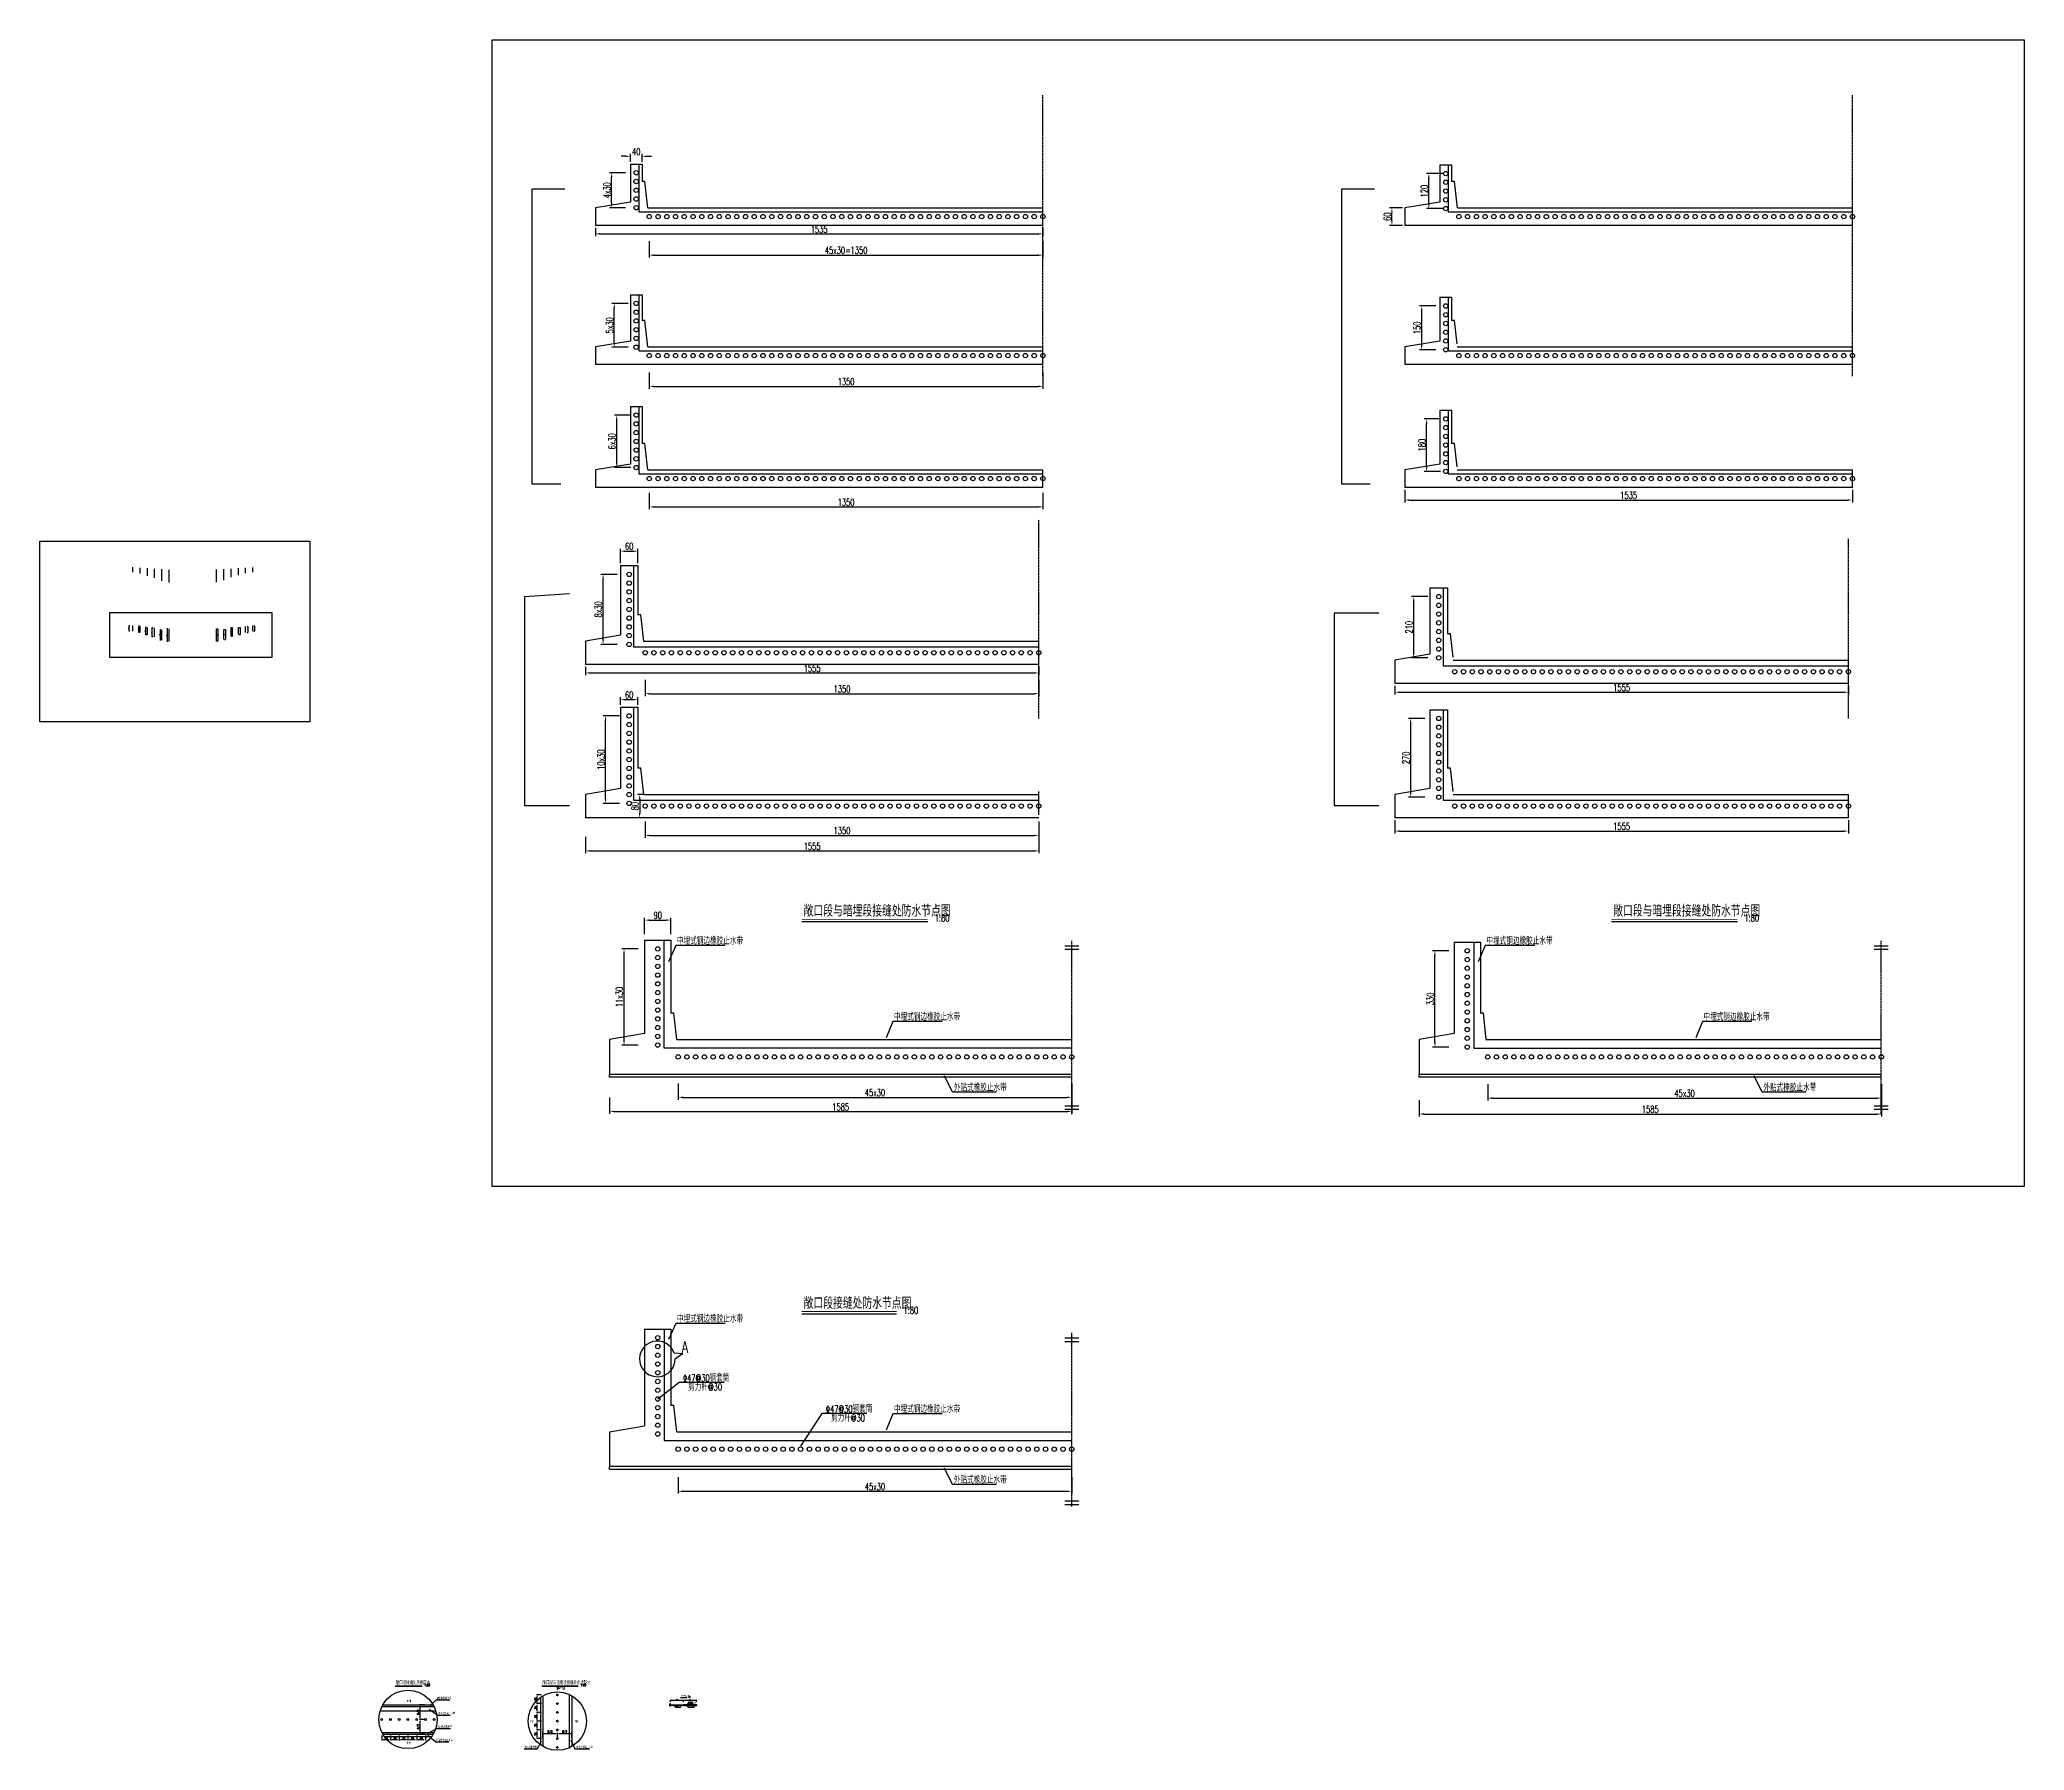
# Model space of a CAD drawing. Header units: millimetres. Extents: x 36 to 14378, y 10350 to 22564.
# Drawn here: x 36 to 6843, y 10350 to 16216 of the extents above; entities that cross this region are included whole.
import ezdxf

# ---------------------------------------------------------------- set-up
doc = ezdxf.new("R2010")
doc.units = ezdxf.units.MM
doc.header["$LTSCALE"] = 0.3
doc.header["$MEASUREMENT"] = 0
doc.linetypes.add('ACAD_ISO02W100', pattern=[15, 12, -3])
doc.linetypes.add('ACAD_ISO04W100', pattern=[30, 24, -3, 0, -3])
for name, color, linetype in [('中心线', 5, 'ACAD_ISO04W100'), ('文字', 7, 'Continuous'), ('标注', 7, 'Continuous'), ('次轮廓线', 7, 'Continuous'), ('虚线', 2, 'ACAD_ISO02W100'), ('轮廓线', 1, 'Continuous')]:
    doc.layers.add(name, color=color, linetype=linetype)
doc.styles.get("Standard").update_dxf_attribs({"font": 'simplex1.shx', "width": 0.7, "bigfont": 'hztxt.shx'})
doc.dimstyles.new('10', dxfattribs={"dimtxt": 3, "dimasz": 2, "dimexe": 1, "dimexo": 1, "dimgap": 0.5, "dimtad": 1, "dimdec": 1, "dimdsep": 46, "dimtxsty": 'Standard', "dimcen": 0.5, "dimadec": 0, "dimazin": 0, "dimtfac": 1, "dimtdec": 1, "dimtofl": 0, "dimtmove": 2, "dimatfit": 3, "dimfxl": 0, "dimtolj": 1, "dimtzin": 0, "dimarcsym": 0})
doc.dimstyles.new('25', dxfattribs={"dimscale": 2.5, "dimtxt": 3, "dimasz": 2, "dimexe": 1, "dimexo": 1, "dimgap": 0.5, "dimtad": 1, "dimdec": 1, "dimdsep": 46, "dimtxsty": 'Standard', "dimcen": 0.5, "dimadec": 0, "dimazin": 0, "dimtfac": 1, "dimtdec": 1, "dimtofl": 0, "dimtmove": 2, "dimatfit": 3, "dimfxl": 0, "dimtolj": 1, "dimtzin": 0, "dimarcsym": 0})
doc.dimstyles.new('5', dxfattribs={"dimscale": 0.5, "dimtxt": 3, "dimasz": 2, "dimexe": 1, "dimexo": 1, "dimgap": 0.5, "dimtad": 1, "dimdec": 1, "dimdsep": 46, "dimtxsty": 'Standard', "dimcen": 0.5, "dimadec": 0, "dimazin": 0, "dimtfac": 1, "dimtdec": 1, "dimtofl": 0, "dimtmove": 2, "dimatfit": 3, "dimfxl": 0, "dimtolj": 1, "dimtzin": 0, "dimarcsym": 0})
doc.dimstyles.new('80', dxfattribs={"dimscale": 8, "dimtxt": 3, "dimasz": 2, "dimexe": 1, "dimexo": 1, "dimgap": 0.5, "dimtad": 1, "dimdec": 1, "dimdsep": 46, "dimtxsty": 'Standard', "dimcen": 0.5, "dimadec": 0, "dimazin": 0, "dimtfac": 1, "dimtdec": 1, "dimtofl": 0, "dimtmove": 2, "dimatfit": 3, "dimfxl": 0, "dimtolj": 1, "dimtzin": 0, "dimarcsym": 0})

msp = doc.modelspace()

# ---------------------------------------------------------------- texts
at = {"layer": '文字', "width": 0.7}
for s, height, p in [('敞口段与暗埋段接缝处防水节点图', 40, (2656.47, 13208.88)), ('1:80', 24, (3106.29, 13191.78)), ('敞口段与暗埋段接缝处防水节点图', 40, (5433.12, 13208.88)), ('1:80', 24, (5882.94, 13191.78)), ('中埋式钢边橡胶止水带', 24, (2221.73, 13113.03)), ('中埋式钢边橡胶止水带', 24, (4998.38, 13113.03)), ('中埋式钢边橡胶止水带', 24, (2966.17, 12852.55)), ('中埋式钢边橡胶止水带', 24, (5742.81, 12852.55)), ('外贴式橡胶止水带', 24, (3171.48, 12610.03)), ('外贴式橡胶止水带', 24, (5948.13, 12610.03)), ('敞口段接缝处防水节点图', 40, (2656.47, 11863.68)), ('1:80', 24, (2998.98, 11846.59)), ('中埋式钢边橡胶止水带', 24, (2221.73, 11817.36)), ('A', 40, (2238.33, 11712.56)), ('%%13147@30钢套筒', 24, (2242.57, 11614.46)), ('剪力杆@30', 24, (2260.15, 11583.47)), ('%%13147@30钢套筒', 24, (2732.57, 11508.27)), ('剪力杆@30', 24, (2750.15, 11477.27)), ('中埋式钢边橡胶止水带', 24, (2966.17, 11507.35)), ('外贴式橡胶止水带', 24, (3171.48, 11264.84)), ('敞口段接缝处底板防水', 12.5, (1257.8, 10575.3)), ('1:25', 7.5, (1355.31, 10569.96)), ('敞口段与暗埋段接缝处侧墙防水', 12.5, (1760.61, 10575.3)), ('(A大样)', 7.5, (1809.81, 10560.31)), ('1:25', 7.5, (1890.97, 10569.96)), ('内侧', 7.5, (1295.52, 10514.13)), ('遇水膨胀橡胶棒', 7.5, (1397.94, 10524.78)), ('%%13136mmA3圆钢', 3, (2217.73, 10497.05)), ('剪力杆构造图', 5, (2235.84, 10533.37)), ('1:10', 3, (2260.29, 10531.29)), ('无缝钢管内侧涂黄油', 3, (2261.43, 10497.05)), ('%%131内39mm', 3, (2261.43, 10513.18)), ('%%131外47mm', 3, (2261.43, 10509.11)), ('无缝钢管', 3, (2274.94, 10510.65)), ('遇水膨胀橡胶棒', 7.5, (1400.56, 10426.81)), ('中埋式钢边止水带', 7.5, (1404.09, 10472.52)), ('外侧', 7.5, (1718.99, 10444.8)), ('内侧', 7.5, (1870.16, 10444.8)), ('外侧', 7.5, (1294.23, 10370.94)), ('外贴式橡胶止水带', 7.5, (1395.54, 10380.74)), ('遇水膨胀橡胶棒 ', 7.5, (1699.21, 10356.61)), ('中埋式钢边止水带', 7.5, (1877.37, 10356.61))]:
    msp.add_text(s, height=height, dxfattribs=at).set_placement(p)

# ---------------------------------------------------------------- blocks, each defined once
blk = doc.blocks.new('*D34')
at = {"color": 0, "lineweight": -2}
for p, q in [((2226, 11286.2), (2226, 11230.2)), ((2242, 11238.2), (3560, 11238.2)), ((3576, 11286.2), (3576, 11230.2))]:
    blk.add_line(p, q, dxfattribs=at)
at = {"color": 0}
for points in [[(2242, 11240.9), (2242, 11235.5), (2226, 11238.2)], [(3560, 11240.9), (3560, 11235.5), (3576, 11238.2)]]:
    blk.add_solid(points, dxfattribs=at)
at = {"layer": 'Defpoints', "color": 0}
for p in [(2226, 11382.6), (3576, 11382.6), (3576, 11238.2)]:
    blk.add_point(p, dxfattribs=at)
at = {"color": 0, "insert": (2901, 11254.2), "char_height": 24, "attachment_point": 5}
blk.add_mtext('\\A1;45x30', dxfattribs=at)
blk = doc.blocks.new('*D41')
at = {"color": 0, "lineweight": -2}
for p, q in [((1757.3, 10419.9), (1739.8, 10419.9)), ((1742.3, 10394.9), (1742.3, 10414.9)), ((1757.3, 10389.9), (1739.8, 10389.9))]:
    blk.add_line(p, q, dxfattribs=at)
at = {"color": 0}
for points in [[(1741.4, 10414.9), (1743.1, 10414.9), (1742.3, 10419.9)], [(1741.4, 10394.9), (1743.1, 10394.9), (1742.3, 10389.9)]]:
    blk.add_solid(points, dxfattribs=at)
at = {"layer": 'Defpoints', "color": 0}
for p in [(1742.3, 10419.9), (1811.6, 10419.9), (1811.6, 10389.9)]:
    blk.add_point(p, dxfattribs=at)
at = {"color": 0, "insert": (1737.3, 10404.9), "char_height": 7.5, "attachment_point": 5, "rotation": 90}
blk.add_mtext('\\A1;30', dxfattribs=at)
blk = doc.blocks.new('*D36')
at = {"color": 0, "lineweight": -2}
for p, q in [((1757.3, 10449.9), (1739.8, 10449.9)), ((1757.3, 10419.9), (1739.8, 10419.9)), ((1742.3, 10424.9), (1742.3, 10444.9))]:
    blk.add_line(p, q, dxfattribs=at)
at = {"color": 0}
for points in [[(1741.4, 10444.9), (1743.1, 10444.9), (1742.3, 10449.9)], [(1741.4, 10424.9), (1743.1, 10424.9), (1742.3, 10419.9)]]:
    blk.add_solid(points, dxfattribs=at)
at = {"layer": 'Defpoints', "color": 0}
for p in [(1742.3, 10449.9), (1811.6, 10449.9), (1811.6, 10419.9)]:
    blk.add_point(p, dxfattribs=at)
at = {"color": 0, "insert": (1737.3, 10434.9), "char_height": 7.5, "attachment_point": 5, "rotation": 90}
blk.add_mtext('\\A1;30', dxfattribs=at)
blk = doc.blocks.new('*D37')
at = {"color": 0, "lineweight": -2}
for p, q in [((1757.3, 10479.9), (1739.8, 10479.9)), ((1757.3, 10449.9), (1739.8, 10449.9)), ((1742.3, 10454.9), (1742.3, 10474.9))]:
    blk.add_line(p, q, dxfattribs=at)
at = {"color": 0}
for points in [[(1741.4, 10474.9), (1743.1, 10474.9), (1742.3, 10479.9)], [(1741.4, 10454.9), (1743.1, 10454.9), (1742.3, 10449.9)]]:
    blk.add_solid(points, dxfattribs=at)
at = {"layer": 'Defpoints', "color": 0}
for p in [(1742.3, 10479.9), (1811.6, 10479.9), (1811.6, 10449.9)]:
    blk.add_point(p, dxfattribs=at)
at = {"color": 0, "insert": (1737.3, 10464.9), "char_height": 7.5, "attachment_point": 5, "rotation": 90}
blk.add_mtext('\\A1;30', dxfattribs=at)
blk = doc.blocks.new('*D38')
at = {"color": 0, "lineweight": -2}
for p, q in [((1757.3, 10509.9), (1739.8, 10509.9)), ((1742.3, 10484.9), (1742.3, 10504.9)), ((1757.3, 10479.9), (1739.8, 10479.9))]:
    blk.add_line(p, q, dxfattribs=at)
at = {"color": 0}
for points in [[(1741.4, 10504.9), (1743.1, 10504.9), (1742.3, 10509.9)], [(1741.4, 10484.9), (1743.1, 10484.9), (1742.3, 10479.9)]]:
    blk.add_solid(points, dxfattribs=at)
at = {"layer": 'Defpoints', "color": 0}
for p in [(1742.3, 10509.9), (1811.6, 10509.9), (1811.6, 10479.9)]:
    blk.add_point(p, dxfattribs=at)
at = {"color": 0, "insert": (1737.3, 10494.9), "char_height": 7.5, "attachment_point": 5, "rotation": 90}
blk.add_mtext('\\A1;30', dxfattribs=at)
blk = doc.blocks.new('*D39')
at = {"color": 0, "lineweight": -2}
for p, q in [((1761.6, 10393.1), (1761.6, 10410.6)), ((1766.6, 10408.1), (1806.6, 10408.1)), ((1811.6, 10393.1), (1811.6, 10410.6))]:
    blk.add_line(p, q, dxfattribs=at)
at = {"color": 0}
for points in [[(1766.6, 10408.9), (1766.6, 10407.2), (1761.6, 10408.1)], [(1806.6, 10408.9), (1806.6, 10407.2), (1811.6, 10408.1)]]:
    blk.add_solid(points, dxfattribs=at)
at = {"layer": 'Defpoints', "color": 0}
for p in [(1761.6, 10363.3), (1811.6, 10408.1), (1811.6, 10389.9)]:
    blk.add_point(p, dxfattribs=at)
at = {"color": 0, "insert": (1786.6, 10413.1), "char_height": 7.5, "attachment_point": 5}
blk.add_mtext('\\A1;D/2', dxfattribs=at)
blk = doc.blocks.new('*D35')
at = {"color": 0, "lineweight": -2}
for p, q in [((1811.6, 10393.1), (1811.6, 10410.6)), ((1816.6, 10408.1), (1856.6, 10408.1)), ((1861.6, 10393.1), (1861.6, 10410.6))]:
    blk.add_line(p, q, dxfattribs=at)
at = {"color": 0}
for points in [[(1816.6, 10408.9), (1816.6, 10407.2), (1811.6, 10408.1)], [(1856.6, 10408.9), (1856.6, 10407.2), (1861.6, 10408.1)]]:
    blk.add_solid(points, dxfattribs=at)
at = {"layer": 'Defpoints', "color": 0}
for p in [(1811.6, 10389.9), (1861.6, 10408.1), (1861.6, 10363.3)]:
    blk.add_point(p, dxfattribs=at)
at = {"color": 0, "insert": (1836.6, 10413.1), "char_height": 7.5, "attachment_point": 5}
blk.add_mtext('\\A1;D/2', dxfattribs=at)
blk = doc.blocks.new('*D40')
at = {"color": 0, "lineweight": -2}
for p, q in [((1757.3, 10539.9), (1739.8, 10539.9)), ((1757.3, 10509.9), (1739.8, 10509.9)), ((1742.3, 10514.9), (1742.3, 10534.9))]:
    blk.add_line(p, q, dxfattribs=at)
at = {"color": 0}
for points in [[(1741.4, 10534.9), (1743.1, 10534.9), (1742.3, 10539.9)], [(1741.4, 10514.9), (1743.1, 10514.9), (1742.3, 10509.9)]]:
    blk.add_solid(points, dxfattribs=at)
at = {"layer": 'Defpoints', "color": 0}
for p in [(1742.3, 10539.9), (1811.6, 10539.9), (1811.6, 10509.9)]:
    blk.add_point(p, dxfattribs=at)
at = {"color": 0, "insert": (1737.3, 10524.9), "char_height": 7.5, "attachment_point": 5, "rotation": 90}
blk.add_mtext('\\A1;30', dxfattribs=at)
blk = doc.blocks.new('*D42')
at = {"color": 0, "lineweight": -2}
for p, q in [((2199.4, 10515.7), (2199.4, 10522.7)), ((2201.4, 10521.7), (2242.4, 10521.7)), ((2244.4, 10515.7), (2244.4, 10522.7))]:
    blk.add_line(p, q, dxfattribs=at)
at = {"color": 0}
for points in [[(2201.4, 10522), (2201.4, 10521.4), (2199.4, 10521.7)], [(2242.4, 10522), (2242.4, 10521.4), (2244.4, 10521.7)]]:
    blk.add_solid(points, dxfattribs=at)
at = {"layer": 'Defpoints', "color": 0}
for p in [(2199.4, 10508.7), (2244.4, 10521.7), (2244.4, 10507.2)]:
    blk.add_point(p, dxfattribs=at)
at = {"color": 0, "insert": (2221.9, 10523.7), "char_height": 3, "attachment_point": 5}
blk.add_mtext('\\A1;45', dxfattribs=at)
blk = doc.blocks.new('*D43')
at = {"color": 0, "lineweight": -2}
for p, q in [((2244.4, 10515.7), (2244.4, 10522.7)), ((2246.4, 10521.7), (2287.4, 10521.7)), ((2289.4, 10515.7), (2289.4, 10522.7))]:
    blk.add_line(p, q, dxfattribs=at)
at = {"color": 0}
for points in [[(2246.4, 10522), (2246.4, 10521.4), (2244.4, 10521.7)], [(2287.4, 10522), (2287.4, 10521.4), (2289.4, 10521.7)]]:
    blk.add_solid(points, dxfattribs=at)
at = {"layer": 'Defpoints', "color": 0}
for p in [(2244.4, 10507.2), (2289.4, 10521.7), (2289.4, 10507.2)]:
    blk.add_point(p, dxfattribs=at)
at = {"color": 0, "insert": (2266.9, 10523.7), "char_height": 3, "attachment_point": 5}
blk.add_mtext('\\A1;45', dxfattribs=at)
blk = doc.blocks.new('*D44')
at = {"color": 0, "lineweight": -2}
for p, q in [((2226, 12637.2), (2226, 12581.2)), ((3576, 12637.2), (3576, 12581.2)), ((2242, 12589.2), (3560, 12589.2))]:
    blk.add_line(p, q, dxfattribs=at)
at = {"color": 0}
for points in [[(2242, 12591.8), (2242, 12586.5), (2226, 12589.2)], [(3560, 12591.8), (3560, 12586.5), (3576, 12589.2)]]:
    blk.add_solid(points, dxfattribs=at)
at = {"layer": 'Defpoints', "color": 0}
for p in [(2226, 12727.8), (3576, 12727.8), (3576, 12589.2)]:
    blk.add_point(p, dxfattribs=at)
at = {"color": 0, "insert": (2901, 12605.2), "char_height": 24, "attachment_point": 5}
blk.add_mtext('\\A1;45x30', dxfattribs=at)
blk = doc.blocks.new('*D45')
at = {"color": 0, "lineweight": -2}
for p, q in [((5002.7, 12634.5), (5002.7, 12578.5)), ((6352.7, 12634.5), (6352.7, 12578.5)), ((5018.7, 12586.5), (6336.7, 12586.5))]:
    blk.add_line(p, q, dxfattribs=at)
at = {"color": 0}
for points in [[(5018.7, 12589.2), (5018.7, 12583.8), (5002.7, 12586.5)], [(6336.7, 12589.2), (6336.7, 12583.8), (6352.7, 12586.5)]]:
    blk.add_solid(points, dxfattribs=at)
at = {"layer": 'Defpoints', "color": 0}
for p in [(5002.7, 12727.8), (6352.7, 12727.8), (6352.7, 12586.5)]:
    blk.add_point(p, dxfattribs=at)
at = {"color": 0, "insert": (5677.7, 12602.5), "char_height": 24, "attachment_point": 5}
blk.add_mtext('\\A1;45x30', dxfattribs=at)
blk = doc.blocks.new('*D46')
at = {"color": 0, "lineweight": -2}
for p, q in [((2045.9, 15760), (1989.9, 15760)), ((1997.9, 15656), (1997.9, 15744)), ((2045.9, 15640), (1989.9, 15640))]:
    blk.add_line(p, q, dxfattribs=at)
at = {"color": 0}
for points in [[(1995.3, 15744), (2000.6, 15744), (1997.9, 15760)], [(1995.3, 15656), (2000.6, 15656), (1997.9, 15640)]]:
    blk.add_solid(points, dxfattribs=at)
at = {"layer": 'Defpoints', "color": 0}
for p in [(1997.9, 15760), (2082, 15760), (2082, 15640)]:
    blk.add_point(p, dxfattribs=at)
at = {"color": 0, "insert": (1981.9, 15700), "char_height": 24, "attachment_point": 5, "rotation": 90}
blk.add_mtext('\\A1;4x30', dxfattribs=at)
blk = doc.blocks.new('*D47')
at = {"color": 0, "lineweight": -2}
for p, q in [((2054.9, 15311.8), (1998.9, 15311.8)), ((2006.9, 15177.8), (2006.9, 15295.8)), ((2054.9, 15161.8), (1998.9, 15161.8))]:
    blk.add_line(p, q, dxfattribs=at)
at = {"color": 0}
for points in [[(2004.2, 15295.8), (2009.5, 15295.8), (2006.9, 15311.8)], [(2004.2, 15177.8), (2009.5, 15177.8), (2006.9, 15161.8)]]:
    blk.add_solid(points, dxfattribs=at)
at = {"layer": 'Defpoints', "color": 0}
for p in [(2006.9, 15311.8), (2082, 15311.8), (2082, 15161.8)]:
    blk.add_point(p, dxfattribs=at)
at = {"color": 0, "insert": (1990.9, 15236.8), "char_height": 24, "attachment_point": 5, "rotation": 90}
blk.add_mtext('\\A1;5x30', dxfattribs=at)
blk = doc.blocks.new('*D48')
at = {"color": 0, "lineweight": -2}
for p, q in [((2063.3, 14928.9), (2007.3, 14928.9)), ((2015.3, 14764.9), (2015.3, 14912.9)), ((2063.3, 14748.9), (2007.3, 14748.9))]:
    blk.add_line(p, q, dxfattribs=at)
at = {"color": 0}
for points in [[(2012.7, 14912.9), (2018, 14912.9), (2015.3, 14928.9)], [(2012.7, 14764.9), (2018, 14764.9), (2015.3, 14748.9)]]:
    blk.add_solid(points, dxfattribs=at)
at = {"layer": 'Defpoints', "color": 0}
for p in [(2015.3, 14928.9), (2082, 14928.9), (2082, 14748.9)]:
    blk.add_point(p, dxfattribs=at)
at = {"color": 0, "insert": (1999.3, 14838.9), "char_height": 24, "attachment_point": 5, "rotation": 90}
blk.add_mtext('\\A1;6x30', dxfattribs=at)
blk = doc.blocks.new('*D49')
at = {"color": 0, "lineweight": -2}
for p, q in [((2016.6, 14382.7), (1960.6, 14382.7)), ((1968.6, 14158.7), (1968.6, 14366.7)), ((2016.6, 14142.7), (1960.6, 14142.7))]:
    blk.add_line(p, q, dxfattribs=at)
at = {"color": 0}
for points in [[(1966, 14366.7), (1971.3, 14366.7), (1968.6, 14382.7)], [(1966, 14158.7), (1971.3, 14158.7), (1968.6, 14142.7)]]:
    blk.add_solid(points, dxfattribs=at)
at = {"layer": 'Defpoints', "color": 0}
for p in [(1968.6, 14382.7), (2057.9, 14382.7), (2057.9, 14142.7)]:
    blk.add_point(p, dxfattribs=at)
at = {"color": 0, "insert": (1952.6, 14262.7), "char_height": 24, "attachment_point": 5, "rotation": 90}
blk.add_mtext('\\A1;8x30', dxfattribs=at)
blk = doc.blocks.new('*D50')
at = {"color": 0, "lineweight": -2}
for p, q in [((2024.9, 13897.3), (1968.9, 13897.3)), ((1976.9, 13613.3), (1976.9, 13881.3)), ((2024.9, 13597.3), (1968.9, 13597.3))]:
    blk.add_line(p, q, dxfattribs=at)
at = {"color": 0}
for points in [[(1974.2, 13881.3), (1979.5, 13881.3), (1976.9, 13897.3)], [(1974.2, 13613.3), (1979.5, 13613.3), (1976.9, 13597.3)]]:
    blk.add_solid(points, dxfattribs=at)
at = {"layer": 'Defpoints', "color": 0}
for p in [(1976.9, 13897.3), (2057.9, 13897.3), (2057.9, 13597.3)]:
    blk.add_point(p, dxfattribs=at)
at = {"color": 0, "insert": (1960.9, 13747.3), "char_height": 24, "attachment_point": 5, "rotation": 90}
blk.add_mtext('\\A1;10x30', dxfattribs=at)
blk = doc.blocks.new('*D51')
at = {"color": 0, "lineweight": -2}
for p, q in [((2088.3, 13098.3), (2032.3, 13098.3)), ((2040.3, 12784.3), (2040.3, 13082.3)), ((2088.3, 12768.3), (2032.3, 12768.3))]:
    blk.add_line(p, q, dxfattribs=at)
at = {"color": 0}
for points in [[(2037.7, 13082.3), (2043, 13082.3), (2040.3, 13098.3)], [(2037.7, 12784.3), (2043, 12784.3), (2040.3, 12768.3)]]:
    blk.add_solid(points, dxfattribs=at)
at = {"layer": 'Defpoints', "color": 0}
for p in [(2040.3, 13098.3), (2156, 13098.3), (2156, 12768.3)]:
    blk.add_point(p, dxfattribs=at)
at = {"color": 0, "insert": (2024.3, 12933.3), "char_height": 24, "attachment_point": 5, "rotation": 90}
blk.add_mtext('\\A1;11x30', dxfattribs=at)
blk = doc.blocks.new('*D52')
at = {"color": 0, "lineweight": -2}
for p, q in [((1942, 15571.5), (1942, 15542.5)), ((1958, 15550.5), (3461, 15550.5)), ((3477, 15571.5), (3477, 15542.5))]:
    blk.add_line(p, q, dxfattribs=at)
at = {"color": 0}
for points in [[(1958, 15553.2), (1958, 15547.9), (1942, 15550.5)], [(3461, 15553.2), (3461, 15547.9), (3477, 15550.5)]]:
    blk.add_solid(points, dxfattribs=at)
at = {"layer": 'Defpoints', "color": 0}
for p in [(1942, 15579.5), (3477, 15579.5), (3477, 15550.5)]:
    blk.add_point(p, dxfattribs=at)
at = {"color": 0, "insert": (2709.5, 15566.5), "char_height": 24, "attachment_point": 5}
blk.add_mtext('\\A1;1535', dxfattribs=at)
blk = doc.blocks.new('*D53')
at = {"color": 0, "lineweight": -2}
for p, q in [((1907.9, 14066.1), (1907.9, 14036.7)), ((1923.9, 14044.7), (3446.9, 14044.7)), ((3462.9, 14066.1), (3462.9, 14036.7))]:
    blk.add_line(p, q, dxfattribs=at)
at = {"color": 0}
for points in [[(1923.9, 14047.4), (1923.9, 14042.1), (1907.9, 14044.7)], [(3446.9, 14047.4), (3446.9, 14042.1), (3462.9, 14044.7)]]:
    blk.add_solid(points, dxfattribs=at)
at = {"layer": 'Defpoints', "color": 0}
for p in [(1907.9, 14074.1), (3462.9, 14074.1), (3462.9, 14044.7)]:
    blk.add_point(p, dxfattribs=at)
at = {"color": 0, "insert": (2685.4, 14060.7), "char_height": 24, "attachment_point": 5}
blk.add_mtext('\\A1;1555', dxfattribs=at)
blk = doc.blocks.new('*D54')
at = {"color": 0, "lineweight": -2}
for p, q in [((4869.6, 13091.7), (4813.6, 13091.7)), ((4821.6, 12777.7), (4821.6, 13075.7)), ((4869.6, 12761.7), (4813.6, 12761.7))]:
    blk.add_line(p, q, dxfattribs=at)
at = {"color": 0}
for points in [[(4818.9, 13075.7), (4824.3, 13075.7), (4821.6, 13091.7)], [(4818.9, 12777.7), (4824.3, 12777.7), (4821.6, 12761.7)]]:
    blk.add_solid(points, dxfattribs=at)
at = {"layer": 'Defpoints', "color": 0}
for p in [(4821.6, 13091.7), (4932.7, 13091.7), (4932.7, 12761.7)]:
    blk.add_point(p, dxfattribs=at)
at = {"color": 0, "insert": (4805.6, 12926.7), "char_height": 24, "attachment_point": 5, "rotation": 90}
blk.add_mtext('\\A1;330', dxfattribs=at)
blk = doc.blocks.new('*D55')
at = {"color": 0, "lineweight": -2}
for p, q in [((4767.7, 12580), (4767.7, 12524)), ((4783.7, 12532), (6336.7, 12532)), ((6352.7, 12580), (6352.7, 12524))]:
    blk.add_line(p, q, dxfattribs=at)
at = {"color": 0}
for points in [[(4783.7, 12534.6), (4783.7, 12529.3), (4767.7, 12532)], [(6336.7, 12534.6), (6336.7, 12529.3), (6352.7, 12532)]]:
    blk.add_solid(points, dxfattribs=at)
at = {"layer": 'Defpoints', "color": 0}
for p in [(4767.7, 12657.8), (6352.7, 12657.8), (6352.7, 12532)]:
    blk.add_point(p, dxfattribs=at)
at = {"color": 0, "insert": (5560.2, 12548), "char_height": 24, "attachment_point": 5}
blk.add_mtext('\\A1;1585', dxfattribs=at)
blk = doc.blocks.new('*D56')
at = {"color": 0, "lineweight": -2}
for p, q in [((4786.5, 13888.5), (4730.5, 13888.5)), ((4738.5, 13634.5), (4738.5, 13872.5)), ((4786.5, 13618.5), (4730.5, 13618.5))]:
    blk.add_line(p, q, dxfattribs=at)
at = {"color": 0}
for points in [[(4735.8, 13872.5), (4741.2, 13872.5), (4738.5, 13888.5)], [(4735.8, 13634.5), (4741.2, 13634.5), (4738.5, 13618.5)]]:
    blk.add_solid(points, dxfattribs=at)
at = {"layer": 'Defpoints', "color": 0}
for p in [(4738.5, 13888.5), (4834.6, 13888.5), (4834.6, 13618.5)]:
    blk.add_point(p, dxfattribs=at)
at = {"color": 0, "insert": (4722.5, 13753.5), "char_height": 24, "attachment_point": 5, "rotation": 90}
blk.add_mtext('\\A1;270', dxfattribs=at)
blk = doc.blocks.new('*D57')
at = {"color": 0, "lineweight": -2}
for p, q in [((4684.6, 13539.9), (4684.6, 13494.4)), ((4700.6, 13502.4), (6223.6, 13502.4)), ((6239.6, 13539.9), (6239.6, 13494.4))]:
    blk.add_line(p, q, dxfattribs=at)
at = {"color": 0}
for points in [[(4700.6, 13505), (4700.6, 13499.7), (4684.6, 13502.4)], [(6223.6, 13505), (6223.6, 13499.7), (6239.6, 13502.4)]]:
    blk.add_solid(points, dxfattribs=at)
at = {"layer": 'Defpoints', "color": 0}
for p in [(4684.6, 13547.9), (6239.6, 13547.9), (6239.6, 13502.4)]:
    blk.add_point(p, dxfattribs=at)
at = {"color": 0, "insert": (5462.1, 13518.4), "char_height": 24, "attachment_point": 5}
blk.add_mtext('\\A1;1555', dxfattribs=at)
blk = doc.blocks.new('*D58')
at = {"color": 0, "lineweight": -2}
for p, q in [((4797, 14306.5), (4741, 14306.5)), ((4749, 14112.5), (4749, 14290.5)), ((4797, 14096.5), (4741, 14096.5))]:
    blk.add_line(p, q, dxfattribs=at)
at = {"color": 0}
for points in [[(4746.3, 14290.5), (4751.6, 14290.5), (4749, 14306.5)], [(4746.3, 14112.5), (4751.6, 14112.5), (4749, 14096.5)]]:
    blk.add_solid(points, dxfattribs=at)
at = {"layer": 'Defpoints', "color": 0}
for p in [(4749, 14306.5), (4834.6, 14306.5), (4834.6, 14096.5)]:
    blk.add_point(p, dxfattribs=at)
at = {"color": 0, "insert": (4733, 14201.5), "char_height": 24, "attachment_point": 5, "rotation": 90}
blk.add_mtext('\\A1;210', dxfattribs=at)
blk = doc.blocks.new('*D59')
at = {"color": 0, "lineweight": -2}
for p, q in [((4684.6, 14000.8), (4684.6, 13970.5)), ((4700.6, 13978.5), (6223.6, 13978.5)), ((6239.6, 14000.8), (6239.6, 13970.5))]:
    blk.add_line(p, q, dxfattribs=at)
at = {"color": 0}
for points in [[(4700.6, 13981.2), (4700.6, 13975.8), (4684.6, 13978.5)], [(6223.6, 13981.2), (6223.6, 13975.8), (6239.6, 13978.5)]]:
    blk.add_solid(points, dxfattribs=at)
at = {"layer": 'Defpoints', "color": 0}
for p in [(4684.6, 14008.8), (6239.6, 14008.8), (6239.6, 13978.5)]:
    blk.add_point(p, dxfattribs=at)
at = {"color": 0, "insert": (5462.1, 13994.5), "char_height": 24, "attachment_point": 5}
blk.add_mtext('\\A1;1555', dxfattribs=at)
blk = doc.blocks.new('*D60')
at = {"color": 0, "lineweight": -2}
for p, q in [((4718.6, 14673.1), (4718.6, 14629.6)), ((4734.6, 14637.6), (6237.6, 14637.6)), ((6253.6, 14673.1), (6253.6, 14629.6))]:
    blk.add_line(p, q, dxfattribs=at)
at = {"color": 0}
for points in [[(4734.6, 14640.2), (4734.6, 14634.9), (4718.6, 14637.6)], [(6237.6, 14640.2), (6237.6, 14634.9), (6253.6, 14637.6)]]:
    blk.add_solid(points, dxfattribs=at)
at = {"layer": 'Defpoints', "color": 0}
for p in [(4718.6, 14681.1), (6253.6, 14681.1), (6253.6, 14637.6)]:
    blk.add_point(p, dxfattribs=at)
at = {"color": 0, "insert": (5486.1, 14653.6), "char_height": 24, "attachment_point": 5}
blk.add_mtext('\\A1;1535', dxfattribs=at)
blk = doc.blocks.new('*D61')
at = {"color": 0, "lineweight": -2}
for p, q in [((4841.2, 14916), (4785.2, 14916)), ((4793.2, 14752), (4793.2, 14900)), ((4841.2, 14736), (4785.2, 14736))]:
    blk.add_line(p, q, dxfattribs=at)
at = {"color": 0}
for points in [[(4790.6, 14900), (4795.9, 14900), (4793.2, 14916)], [(4790.6, 14752), (4795.9, 14752), (4793.2, 14736)]]:
    blk.add_solid(points, dxfattribs=at)
at = {"layer": 'Defpoints', "color": 0}
for p in [(4793.2, 14916), (4858.6, 14916), (4858.6, 14736)]:
    blk.add_point(p, dxfattribs=at)
at = {"color": 0, "insert": (4777.2, 14826), "char_height": 24, "attachment_point": 5, "rotation": 90}
blk.add_mtext('\\A1;180', dxfattribs=at)
blk = doc.blocks.new('*D62')
at = {"color": 0, "lineweight": -2}
for p, q in [((4824.3, 15303.1), (4768.3, 15303.1)), ((4776.3, 15169.1), (4776.3, 15287.1)), ((4824.3, 15153.1), (4768.3, 15153.1))]:
    blk.add_line(p, q, dxfattribs=at)
at = {"color": 0}
for points in [[(4773.7, 15287.1), (4779, 15287.1), (4776.3, 15303.1)], [(4773.7, 15169.1), (4779, 15169.1), (4776.3, 15153.1)]]:
    blk.add_solid(points, dxfattribs=at)
at = {"layer": 'Defpoints', "color": 0}
for p in [(4776.3, 15303.1), (4858.6, 15303.1), (4858.6, 15153.1)]:
    blk.add_point(p, dxfattribs=at)
at = {"color": 0, "insert": (4760.3, 15228.1), "char_height": 24, "attachment_point": 5, "rotation": 90}
blk.add_mtext('\\A1;150', dxfattribs=at)
blk = doc.blocks.new('*D64')
at = {"color": 0, "lineweight": -2}
for p, q in [((1329.1, 10401.2), (1329.1, 10383.7)), ((1354.1, 10386.2), (1334.1, 10386.2)), ((1359.1, 10401.2), (1359.1, 10383.7))]:
    blk.add_line(p, q, dxfattribs=at)
at = {"color": 0}
for points in [[(1334.1, 10387), (1334.1, 10385.4), (1329.1, 10386.2)], [(1354.1, 10387), (1354.1, 10385.4), (1359.1, 10386.2)]]:
    blk.add_solid(points, dxfattribs=at)
at = {"layer": 'Defpoints', "color": 0}
for p in [(1329.1, 10455.6), (1359.1, 10455.6), (1329.1, 10386.2)]:
    blk.add_point(p, dxfattribs=at)
at = {"color": 0, "insert": (1344.1, 10391.2), "char_height": 7.5, "attachment_point": 5}
blk.add_mtext('\\A1;30', dxfattribs=at)
blk = doc.blocks.new('*D65')
at = {"color": 0, "lineweight": -2}
for p, q in [((1299.1, 10401.2), (1299.1, 10383.7)), ((1324.1, 10386.2), (1304.1, 10386.2)), ((1329.1, 10401.2), (1329.1, 10383.7))]:
    blk.add_line(p, q, dxfattribs=at)
at = {"color": 0}
for points in [[(1304.1, 10387), (1304.1, 10385.4), (1299.1, 10386.2)], [(1324.1, 10387), (1324.1, 10385.4), (1329.1, 10386.2)]]:
    blk.add_solid(points, dxfattribs=at)
at = {"layer": 'Defpoints', "color": 0}
for p in [(1299.1, 10455.6), (1329.1, 10455.6), (1299.1, 10386.2)]:
    blk.add_point(p, dxfattribs=at)
at = {"color": 0, "insert": (1314.1, 10391.2), "char_height": 7.5, "attachment_point": 5}
blk.add_mtext('\\A1;30', dxfattribs=at)
blk = doc.blocks.new('*D66')
at = {"color": 0, "lineweight": -2}
for p, q in [((1269.1, 10401.2), (1269.1, 10383.7)), ((1294.1, 10386.2), (1274.1, 10386.2)), ((1299.1, 10401.2), (1299.1, 10383.7))]:
    blk.add_line(p, q, dxfattribs=at)
at = {"color": 0}
for points in [[(1274.1, 10387), (1274.1, 10385.4), (1269.1, 10386.2)], [(1294.1, 10387), (1294.1, 10385.4), (1299.1, 10386.2)]]:
    blk.add_solid(points, dxfattribs=at)
at = {"layer": 'Defpoints', "color": 0}
for p in [(1269.1, 10455.6), (1299.1, 10455.6), (1269.1, 10386.2)]:
    blk.add_point(p, dxfattribs=at)
at = {"color": 0, "insert": (1284.1, 10391.2), "char_height": 7.5, "attachment_point": 5}
blk.add_mtext('\\A1;30', dxfattribs=at)
blk = doc.blocks.new('*D67')
at = {"color": 0, "lineweight": -2}
for p, q in [((1239.1, 10401.2), (1239.1, 10383.7)), ((1264.1, 10386.2), (1244.1, 10386.2)), ((1269.1, 10401.2), (1269.1, 10383.7))]:
    blk.add_line(p, q, dxfattribs=at)
at = {"color": 0}
for points in [[(1244.1, 10387), (1244.1, 10385.4), (1239.1, 10386.2)], [(1264.1, 10387), (1264.1, 10385.4), (1269.1, 10386.2)]]:
    blk.add_solid(points, dxfattribs=at)
at = {"layer": 'Defpoints', "color": 0}
for p in [(1239.1, 10455.6), (1269.1, 10455.6), (1239.1, 10386.2)]:
    blk.add_point(p, dxfattribs=at)
at = {"color": 0, "insert": (1254.1, 10391.2), "char_height": 7.5, "attachment_point": 5}
blk.add_mtext('\\A1;30', dxfattribs=at)
blk = doc.blocks.new('*D68')
at = {"color": 0, "lineweight": -2}
for p, q in [((1356, 10455.6), (1338.5, 10455.6)), ((1341, 10410.6), (1341, 10450.6)), ((1356, 10405.6), (1338.5, 10405.6))]:
    blk.add_line(p, q, dxfattribs=at)
at = {"color": 0}
for points in [[(1340.1, 10450.6), (1341.8, 10450.6), (1341, 10455.6)], [(1340.1, 10410.6), (1341.8, 10410.6), (1341, 10405.6)]]:
    blk.add_solid(points, dxfattribs=at)
at = {"layer": 'Defpoints', "color": 0}
for p in [(1341, 10455.6), (1359.1, 10455.6), (1385.7, 10405.6)]:
    blk.add_point(p, dxfattribs=at)
at = {"color": 0, "insert": (1336, 10430.6), "char_height": 7.5, "attachment_point": 5, "rotation": 90}
blk.add_mtext('\\A1;D/2', dxfattribs=at)
blk = doc.blocks.new('*D63')
at = {"color": 0, "lineweight": -2}
for p, q in [((1356, 10505.6), (1338.5, 10505.6)), ((1341, 10460.6), (1341, 10500.6)), ((1356, 10455.6), (1338.5, 10455.6))]:
    blk.add_line(p, q, dxfattribs=at)
at = {"color": 0}
for points in [[(1340.1, 10500.6), (1341.8, 10500.6), (1341, 10505.6)], [(1340.1, 10460.6), (1341.8, 10460.6), (1341, 10455.6)]]:
    blk.add_solid(points, dxfattribs=at)
at = {"layer": 'Defpoints', "color": 0}
for p in [(1341, 10505.6), (1385.7, 10505.6), (1359.1, 10455.6)]:
    blk.add_point(p, dxfattribs=at)
at = {"color": 0, "insert": (1336, 10480.6), "char_height": 7.5, "attachment_point": 5, "rotation": 90}
blk.add_mtext('\\A1;D/2', dxfattribs=at)
blk = doc.blocks.new('*D69')
at = {"color": 0, "lineweight": -2}
for p, q in [((1209.1, 10401.2), (1209.1, 10383.7)), ((1234.1, 10386.2), (1214.1, 10386.2)), ((1239.1, 10401.2), (1239.1, 10383.7))]:
    blk.add_line(p, q, dxfattribs=at)
at = {"color": 0}
for points in [[(1214.1, 10387), (1214.1, 10385.4), (1209.1, 10386.2)], [(1234.1, 10387), (1234.1, 10385.4), (1239.1, 10386.2)]]:
    blk.add_solid(points, dxfattribs=at)
at = {"layer": 'Defpoints', "color": 0}
for p in [(1209.1, 10455.6), (1239.1, 10455.6), (1209.1, 10386.2)]:
    blk.add_point(p, dxfattribs=at)
at = {"color": 0, "insert": (1224.1, 10391.2), "char_height": 7.5, "attachment_point": 5}
blk.add_mtext('\\A1;30', dxfattribs=at)
blk = doc.blocks.new('*D70')
at = {"color": 0, "lineweight": -2}
for p, q in [((4848.7, 15757.2), (4792.7, 15757.2)), ((4800.7, 15653.2), (4800.7, 15741.2)), ((4848.7, 15637.2), (4792.7, 15637.2))]:
    blk.add_line(p, q, dxfattribs=at)
at = {"color": 0}
for points in [[(4798, 15741.2), (4803.4, 15741.2), (4800.7, 15757.2)], [(4798, 15653.2), (4803.4, 15653.2), (4800.7, 15637.2)]]:
    blk.add_solid(points, dxfattribs=at)
at = {"layer": 'Defpoints', "color": 0}
for p in [(4800.7, 15757.2), (4858.6, 15757.2), (4858.6, 15637.2)]:
    blk.add_point(p, dxfattribs=at)
at = {"color": 0, "insert": (4784.7, 15697.2), "char_height": 24, "attachment_point": 5, "rotation": 90}
blk.add_mtext('\\A1;120', dxfattribs=at)
blk = doc.blocks.new('*D71')
at = {"color": 0, "lineweight": -2}
for p, q in [((2127, 15525.5), (2127, 15469.5)), ((3477, 15525.5), (3477, 15469.5)), ((2143, 15477.5), (3461, 15477.5))]:
    blk.add_line(p, q, dxfattribs=at)
at = {"color": 0}
for points in [[(2143, 15480.2), (2143, 15474.8), (2127, 15477.5)], [(3461, 15480.2), (3461, 15474.8), (3477, 15477.5)]]:
    blk.add_solid(points, dxfattribs=at)
at = {"layer": 'Defpoints', "color": 0}
for p in [(2127, 15609.5), (3477, 15609.5), (3477, 15477.5)]:
    blk.add_point(p, dxfattribs=at)
at = {"color": 0, "insert": (2802, 15493.5), "char_height": 24, "attachment_point": 5}
blk.add_mtext('\\A1;45x30=1350', dxfattribs=at)
blk = doc.blocks.new('*D72')
at = {"color": 0, "lineweight": -2}
for p, q in [((2046, 15816.5), (2030, 15816.5)), ((2062, 15798), (2062, 15824.5)), ((2102, 15798), (2102, 15824.5)), ((2118, 15816.5), (2134, 15816.5))]:
    blk.add_line(p, q, dxfattribs=at)
at = {"color": 0}
for points in [[(2046, 15819.1), (2046, 15813.8), (2062, 15816.5)], [(2118, 15819.1), (2118, 15813.8), (2102, 15816.5)]]:
    blk.add_solid(points, dxfattribs=at)
at = {"layer": 'Defpoints', "color": 0}
for p in [(2102, 15816.5), (2062, 15790), (2102, 15790)]:
    blk.add_point(p, dxfattribs=at)
at = {"color": 0, "insert": (2082, 15832.5), "char_height": 24, "attachment_point": 5}
blk.add_mtext('\\A1;40', dxfattribs=at)
blk = doc.blocks.new('*D73')
at = {"color": 0, "lineweight": -2}
for p, q in [((2027.9, 14420.7), (2027.9, 14470.3)), ((2043.9, 14462.3), (2071.9, 14462.3)), ((2087.9, 14420.7), (2087.9, 14470.3))]:
    blk.add_line(p, q, dxfattribs=at)
at = {"color": 0}
for points in [[(2043.9, 14464.9), (2043.9, 14459.6), (2027.9, 14462.3)], [(2071.9, 14464.9), (2071.9, 14459.6), (2087.9, 14462.3)]]:
    blk.add_solid(points, dxfattribs=at)
at = {"layer": 'Defpoints', "color": 0}
for p in [(2087.9, 14462.3), (2027.9, 14412.7), (2087.9, 14412.7)]:
    blk.add_point(p, dxfattribs=at)
at = {"color": 0, "insert": (2057.9, 14478.3), "char_height": 24, "attachment_point": 5}
blk.add_mtext('\\A1;60', dxfattribs=at)
blk = doc.blocks.new('*D74')
at = {"color": 0, "lineweight": -2}
for p, q in [((2111, 13149.1), (2111, 13205.1)), ((2127, 13197.1), (2185, 13197.1)), ((2201, 13149.1), (2201, 13205.1))]:
    blk.add_line(p, q, dxfattribs=at)
at = {"color": 0}
for points in [[(2127, 13199.7), (2127, 13194.4), (2111, 13197.1)], [(2185, 13199.7), (2185, 13194.4), (2201, 13197.1)]]:
    blk.add_solid(points, dxfattribs=at)
at = {"layer": 'Defpoints', "color": 0}
for p in [(2201, 13197.1), (2111, 13128.3), (2201, 13128.3)]:
    blk.add_point(p, dxfattribs=at)
at = {"color": 0, "insert": (2156, 13213.1), "char_height": 24, "attachment_point": 5}
blk.add_mtext('\\A1;90', dxfattribs=at)
blk = doc.blocks.new('*D75')
at = {"color": 0, "lineweight": -2}
for p, q in [((2027.9, 13935.3), (2027.9, 13961.1)), ((2087.9, 13935.3), (2087.9, 13961.1)), ((2043.9, 13953.1), (2071.9, 13953.1))]:
    blk.add_line(p, q, dxfattribs=at)
at = {"color": 0}
for points in [[(2043.9, 13955.8), (2043.9, 13950.5), (2027.9, 13953.1)], [(2071.9, 13955.8), (2071.9, 13950.5), (2087.9, 13953.1)]]:
    blk.add_solid(points, dxfattribs=at)
at = {"layer": 'Defpoints', "color": 0}
for p in [(2027.9, 13927.3), (2087.9, 13953.1), (2087.9, 13927.3)]:
    blk.add_point(p, dxfattribs=at)
at = {"color": 0, "insert": (2057.9, 13969.1), "char_height": 24, "attachment_point": 5}
blk.add_mtext('\\A1;60', dxfattribs=at)
blk = doc.blocks.new('*D76')
at = {"color": 0, "lineweight": -2}
for p, q in [((2107.7, 13627.9), (2086.1, 13627.9)), ((2107.7, 13547.9), (2086.1, 13547.9)), ((2094.1, 13611.9), (2094.1, 13563.9))]:
    blk.add_line(p, q, dxfattribs=at)
at = {"color": 0}
for points in [[(2091.4, 13611.9), (2096.8, 13611.9), (2094.1, 13627.9)], [(2091.4, 13563.9), (2096.8, 13563.9), (2094.1, 13547.9)]]:
    blk.add_solid(points, dxfattribs=at)
at = {"layer": 'Defpoints', "color": 0}
for p in [(2115.7, 13627.9), (2094.1, 13547.9), (2115.7, 13547.9)]:
    blk.add_point(p, dxfattribs=at)
at = {"color": 0, "insert": (2078.1, 13587.9), "char_height": 24, "attachment_point": 5, "rotation": 90}
blk.add_mtext('\\A1;80', dxfattribs=at)
blk = doc.blocks.new('*D77')
at = {"color": 0, "lineweight": -2}
for p, q in [((344.9, 14206.4), (341.4, 14206.4)), ((344.9, 14187.9), (341.4, 14187.9)), ((341.9, 14205.4), (341.9, 14188.9))]:
    blk.add_line(p, q, dxfattribs=at)
at = {"color": 0}
for points in [[(341.7, 14205.4), (342, 14205.4), (341.9, 14206.4)], [(341.7, 14188.9), (342, 14188.9), (341.9, 14187.9)]]:
    blk.add_solid(points, dxfattribs=at)
at = {"layer": 'Defpoints', "color": 0}
for p in [(341.9, 14187.9), (354.3, 14206.4), (354.3, 14187.9)]:
    blk.add_point(p, dxfattribs=at)
at = {"color": 0, "insert": (340.9, 14197.1), "char_height": 1.5, "attachment_point": 5, "rotation": 90}
blk.add_mtext('\\A1;18.5', dxfattribs=at)
blk = doc.blocks.new('*D78')
at = {"color": 0, "lineweight": -2}
for p, q in [((378.1, 14204.6), (374.6, 14204.6)), ((378.1, 14183.2), (374.6, 14183.2)), ((375.1, 14203.6), (375.1, 14184.2))]:
    blk.add_line(p, q, dxfattribs=at)
at = {"color": 0}
for points in [[(374.9, 14203.6), (375.2, 14203.6), (375.1, 14204.6)], [(374.9, 14184.2), (375.2, 14184.2), (375.1, 14183.2)]]:
    blk.add_solid(points, dxfattribs=at)
at = {"layer": 'Defpoints', "color": 0}
for p in [(375.1, 14183.2), (379.3, 14204.6), (379.3, 14183.2)]:
    blk.add_point(p, dxfattribs=at)
at = {"color": 0, "insert": (374.1, 14193.9), "char_height": 1.5, "attachment_point": 5, "rotation": 90}
blk.add_mtext('\\A1;21.4', dxfattribs=at)
blk = doc.blocks.new('*D79')
at = {"color": 0, "lineweight": -2}
for p, q in [((401.9, 14200.6), (398.4, 14200.6)), ((401.9, 14175.3), (398.4, 14175.3)), ((398.9, 14199.6), (398.9, 14176.3))]:
    blk.add_line(p, q, dxfattribs=at)
at = {"color": 0}
for points in [[(398.7, 14199.6), (399, 14199.6), (398.9, 14200.6)], [(398.7, 14176.3), (399, 14176.3), (398.9, 14175.3)]]:
    blk.add_solid(points, dxfattribs=at)
at = {"layer": 'Defpoints', "color": 0}
for p in [(398.9, 14175.3), (404.3, 14200.6), (404.3, 14175.3)]:
    blk.add_point(p, dxfattribs=at)
at = {"color": 0, "insert": (397.9, 14188), "char_height": 1.5, "attachment_point": 5, "rotation": 90}
blk.add_mtext('\\A1;25.3', dxfattribs=at)
blk = doc.blocks.new('*D80')
at = {"color": 0, "lineweight": -2}
for p, q in [((424.2, 14199.8), (420.7, 14199.8)), ((424.2, 14168.4), (420.7, 14168.4)), ((421.2, 14198.8), (421.2, 14169.4))]:
    blk.add_line(p, q, dxfattribs=at)
at = {"color": 0}
for points in [[(421.1, 14198.8), (421.4, 14198.8), (421.2, 14199.8)], [(421.1, 14169.4), (421.4, 14169.4), (421.2, 14168.4)]]:
    blk.add_solid(points, dxfattribs=at)
at = {"layer": 'Defpoints', "color": 0}
for p in [(421.2, 14168.4), (429.3, 14199.8), (429.3, 14168.4)]:
    blk.add_point(p, dxfattribs=at)
at = {"color": 0, "insert": (420.2, 14184.1), "char_height": 1.5, "attachment_point": 5, "rotation": 90}
blk.add_mtext('\\A1;31.4', dxfattribs=at)
blk = doc.blocks.new('*D81')
at = {"color": 0, "lineweight": -2}
for p, q in [((452.1, 14192.9), (448.6, 14192.9)), ((449.1, 14191.9), (449.1, 14158.6)), ((452.1, 14157.6), (448.6, 14157.6))]:
    blk.add_line(p, q, dxfattribs=at)
at = {"color": 0}
for points in [[(448.9, 14191.9), (449.3, 14191.9), (449.1, 14192.9)], [(448.9, 14158.6), (449.3, 14158.6), (449.1, 14157.6)]]:
    blk.add_solid(points, dxfattribs=at)
at = {"layer": 'Defpoints', "color": 0}
for p in [(454.3, 14192.9), (449.1, 14157.6), (454.3, 14157.6)]:
    blk.add_point(p, dxfattribs=at)
at = {"color": 0, "insert": (448.1, 14175.2), "char_height": 1.5, "attachment_point": 5, "rotation": 90}
blk.add_mtext('\\A1;35.4', dxfattribs=at)
blk = doc.blocks.new('*D82')
at = {"color": 0, "lineweight": -2}
for p, q in [((475.9, 14195.5), (472.4, 14195.5)), ((472.9, 14194.5), (472.9, 14153)), ((475.9, 14152), (472.4, 14152))]:
    blk.add_line(p, q, dxfattribs=at)
at = {"color": 0}
for points in [[(472.7, 14194.5), (473.1, 14194.5), (472.9, 14195.5)], [(472.7, 14153), (473.1, 14153), (472.9, 14152)]]:
    blk.add_solid(points, dxfattribs=at)
at = {"layer": 'Defpoints', "color": 0}
for p in [(479.3, 14195.5), (472.9, 14152), (479.3, 14152)]:
    blk.add_point(p, dxfattribs=at)
at = {"color": 0, "insert": (471.9, 14173.7), "char_height": 1.5, "attachment_point": 5, "rotation": 90}
blk.add_mtext('\\A1;43.5', dxfattribs=at)
blk = doc.blocks.new('*D83')
at = {"color": 0, "lineweight": -2}
for p, q in [((770.8, 14206.1), (774.3, 14206.1)), ((770.8, 14187.8), (774.3, 14187.8)), ((773.8, 14188.8), (773.8, 14205.1))]:
    blk.add_line(p, q, dxfattribs=at)
at = {"color": 0}
for points in [[(773.6, 14205.1), (774, 14205.1), (773.8, 14206.1)], [(773.6, 14188.8), (774, 14188.8), (773.8, 14187.8)]]:
    blk.add_solid(points, dxfattribs=at)
at = {"layer": 'Defpoints', "color": 0}
for p in [(766.3, 14206.1), (766.3, 14187.8), (773.8, 14206.1)]:
    blk.add_point(p, dxfattribs=at)
at = {"color": 0, "insert": (772.8, 14196.9), "char_height": 1.5, "attachment_point": 5, "rotation": 90}
blk.add_mtext('\\A1;18.3', dxfattribs=at)
blk = doc.blocks.new('*D84')
at = {"color": 0, "lineweight": -2}
for p, q in [((747.8, 14204.2), (751.3, 14204.2)), ((747.8, 14183.7), (751.3, 14183.7)), ((750.8, 14184.7), (750.8, 14203.2))]:
    blk.add_line(p, q, dxfattribs=at)
at = {"color": 0}
for points in [[(750.7, 14203.2), (751, 14203.2), (750.8, 14204.2)], [(750.7, 14184.7), (751, 14184.7), (750.8, 14183.7)]]:
    blk.add_solid(points, dxfattribs=at)
at = {"layer": 'Defpoints', "color": 0}
for p in [(741.3, 14204.2), (741.3, 14183.7), (750.8, 14204.2)]:
    blk.add_point(p, dxfattribs=at)
at = {"color": 0, "insert": (749.8, 14193.9), "char_height": 1.5, "attachment_point": 5, "rotation": 90}
blk.add_mtext('\\A1;20.5', dxfattribs=at)
blk = doc.blocks.new('*D85')
at = {"color": 0, "lineweight": -2}
for p, q in [((720.8, 14200.6), (724.3, 14200.6)), ((720.8, 14176.6), (724.3, 14176.6)), ((723.8, 14199.6), (723.8, 14177.6))]:
    blk.add_line(p, q, dxfattribs=at)
at = {"color": 0}
for points in [[(723.6, 14199.6), (723.9, 14199.6), (723.8, 14200.6)], [(723.6, 14177.6), (723.9, 14177.6), (723.8, 14176.6)]]:
    blk.add_solid(points, dxfattribs=at)
at = {"layer": 'Defpoints', "color": 0}
for p in [(716.3, 14200.6), (716.3, 14176.6), (723.8, 14176.6)]:
    blk.add_point(p, dxfattribs=at)
at = {"color": 0, "insert": (722.8, 14188.6), "char_height": 1.5, "attachment_point": 5, "rotation": 90}
blk.add_mtext('\\A1;24', dxfattribs=at)
blk = doc.blocks.new('*D86')
at = {"color": 0, "lineweight": -2}
for p, q in [((693.6, 14200.8), (697.1, 14200.8)), ((693.6, 14170.4), (697.1, 14170.4)), ((696.6, 14199.8), (696.6, 14171.4))]:
    blk.add_line(p, q, dxfattribs=at)
at = {"color": 0}
for points in [[(696.4, 14199.8), (696.8, 14199.8), (696.6, 14200.8)], [(696.4, 14171.4), (696.8, 14171.4), (696.6, 14170.4)]]:
    blk.add_solid(points, dxfattribs=at)
at = {"layer": 'Defpoints', "color": 0}
for p in [(691.3, 14200.8), (691.3, 14170.4), (696.6, 14170.4)]:
    blk.add_point(p, dxfattribs=at)
at = {"color": 0, "insert": (695.6, 14185.6), "char_height": 1.5, "attachment_point": 5, "rotation": 90}
blk.add_mtext('\\A1;30.3', dxfattribs=at)
blk = doc.blocks.new('*D87')
at = {"color": 0, "lineweight": -2}
for p, q in [((669.9, 14194.2), (673.4, 14194.2)), ((669.9, 14159.6), (673.4, 14159.6)), ((672.9, 14193.2), (672.9, 14160.6))]:
    blk.add_line(p, q, dxfattribs=at)
at = {"color": 0}
for points in [[(672.8, 14193.2), (673.1, 14193.2), (672.9, 14194.2)], [(672.8, 14160.6), (673.1, 14160.6), (672.9, 14159.6)]]:
    blk.add_solid(points, dxfattribs=at)
at = {"layer": 'Defpoints', "color": 0}
for p in [(666.3, 14194.2), (666.3, 14159.6), (672.9, 14159.6)]:
    blk.add_point(p, dxfattribs=at)
at = {"color": 0, "insert": (671.9, 14176.9), "char_height": 1.5, "attachment_point": 5, "rotation": 90}
blk.add_mtext('\\A1;34.6', dxfattribs=at)
blk = doc.blocks.new('*D88')
at = {"color": 0, "lineweight": -2}
for p, q in [((644.1, 14196.4), (647.6, 14196.4)), ((647.1, 14195.4), (647.1, 14154.5)), ((644.1, 14153.5), (647.6, 14153.5))]:
    blk.add_line(p, q, dxfattribs=at)
at = {"color": 0}
for points in [[(646.9, 14195.4), (647.2, 14195.4), (647.1, 14196.4)], [(646.9, 14154.5), (647.2, 14154.5), (647.1, 14153.5)]]:
    blk.add_solid(points, dxfattribs=at)
at = {"layer": 'Defpoints', "color": 0}
for p in [(641.3, 14196.4), (641.3, 14153.5), (647.1, 14153.5)]:
    blk.add_point(p, dxfattribs=at)
at = {"color": 0, "insert": (646.1, 14175), "char_height": 1.5, "attachment_point": 5, "rotation": 90}
blk.add_mtext('\\A1;42.9', dxfattribs=at)
blk = doc.blocks.new('*D89')
at = {"color": 0, "lineweight": -2}
for p, q in [((2127, 15075.5), (2127, 15019.5)), ((3477, 15075.5), (3477, 15019.5)), ((2143, 15027.5), (3461, 15027.5))]:
    blk.add_line(p, q, dxfattribs=at)
at = {"color": 0}
for points in [[(2143, 15030.2), (2143, 15024.9), (2127, 15027.5)], [(3461, 15030.2), (3461, 15024.9), (3477, 15027.5)]]:
    blk.add_solid(points, dxfattribs=at)
at = {"layer": 'Defpoints', "color": 0}
for p in [(2127, 15132.9), (3477, 15132.9), (3477, 15027.5)]:
    blk.add_point(p, dxfattribs=at)
at = {"color": 0, "insert": (2802, 15043.5), "char_height": 24, "attachment_point": 5}
blk.add_mtext('\\A1;1350', dxfattribs=at)
blk = doc.blocks.new('*D90')
at = {"color": 0, "lineweight": -2}
for p, q in [((2127, 14662.1), (2127, 14606.1)), ((3477, 14662.1), (3477, 14606.1)), ((2143, 14614.1), (3461, 14614.1))]:
    blk.add_line(p, q, dxfattribs=at)
at = {"color": 0}
for points in [[(2143, 14616.8), (2143, 14611.5), (2127, 14614.1)], [(3461, 14616.8), (3461, 14611.5), (3477, 14614.1)]]:
    blk.add_solid(points, dxfattribs=at)
at = {"layer": 'Defpoints', "color": 0}
for p in [(2127, 14711.1), (3477, 14711.1), (3477, 14614.1)]:
    blk.add_point(p, dxfattribs=at)
at = {"color": 0, "insert": (2802, 14630.1), "char_height": 24, "attachment_point": 5}
blk.add_mtext('\\A1;1350', dxfattribs=at)
blk = doc.blocks.new('*D91')
at = {"color": 0, "lineweight": -2}
for p, q in [((2112.9, 14021.5), (2112.9, 13965.5)), ((2128.9, 13973.5), (3446.9, 13973.5)), ((3462.9, 14021.5), (3462.9, 13965.5))]:
    blk.add_line(p, q, dxfattribs=at)
at = {"color": 0}
for points in [[(2128.9, 13976.1), (2128.9, 13970.8), (2112.9, 13973.5)], [(3446.9, 13976.1), (3446.9, 13970.8), (3462.9, 13973.5)]]:
    blk.add_solid(points, dxfattribs=at)
at = {"layer": 'Defpoints', "color": 0}
for p in [(2112.9, 14114.1), (3462.9, 14114.1), (3462.9, 13973.5)]:
    blk.add_point(p, dxfattribs=at)
at = {"color": 0, "insert": (2787.9, 13989.5), "char_height": 24, "attachment_point": 5}
blk.add_mtext('\\A1;1350', dxfattribs=at)
blk = doc.blocks.new('*D92')
at = {"color": 0, "lineweight": -2}
for p, q in [((2112.9, 13535.3), (2112.9, 13479.3)), ((2128.9, 13487.3), (3446.9, 13487.3)), ((3462.9, 13535.3), (3462.9, 13479.3))]:
    blk.add_line(p, q, dxfattribs=at)
at = {"color": 0}
for points in [[(2128.9, 13490), (2128.9, 13484.6), (2112.9, 13487.3)], [(3446.9, 13490), (3446.9, 13484.6), (3462.9, 13487.3)]]:
    blk.add_solid(points, dxfattribs=at)
at = {"layer": 'Defpoints', "color": 0}
for p in [(2112.9, 13587.9), (3462.9, 13587.9), (3462.9, 13487.3)]:
    blk.add_point(p, dxfattribs=at)
at = {"color": 0, "insert": (2787.9, 13503.3), "char_height": 24, "attachment_point": 5}
blk.add_mtext('\\A1;1350', dxfattribs=at)
blk = doc.blocks.new('*D93')
at = {"color": 0, "lineweight": -2}
for p, q in [((1907.9, 13482.3), (1907.9, 13426.3)), ((3462.9, 13482.3), (3462.9, 13426.3)), ((1923.9, 13434.3), (3446.9, 13434.3))]:
    blk.add_line(p, q, dxfattribs=at)
at = {"color": 0}
for points in [[(1923.9, 13437), (1923.9, 13431.7), (1907.9, 13434.3)], [(3446.9, 13437), (3446.9, 13431.7), (3462.9, 13434.3)]]:
    blk.add_solid(points, dxfattribs=at)
at = {"layer": 'Defpoints', "color": 0}
for p in [(1907.9, 13547.9), (3462.9, 13547.9), (3462.9, 13434.3)]:
    blk.add_point(p, dxfattribs=at)
at = {"color": 0, "insert": (2685.4, 13450.3), "char_height": 24, "attachment_point": 5}
blk.add_mtext('\\A1;1555', dxfattribs=at)
blk = doc.blocks.new('*D94')
at = {"color": 0, "lineweight": -2}
for p, q in [((1991, 12588.6), (1991, 12532.6)), ((2007, 12540.6), (3560, 12540.6)), ((3576, 12588.6), (3576, 12532.6))]:
    blk.add_line(p, q, dxfattribs=at)
at = {"color": 0}
for points in [[(2007, 12543.3), (2007, 12537.9), (1991, 12540.6)], [(3560, 12543.3), (3560, 12537.9), (3576, 12540.6)]]:
    blk.add_solid(points, dxfattribs=at)
at = {"layer": 'Defpoints', "color": 0}
for p in [(1991, 12667.8), (3576, 12667.8), (3576, 12540.6)]:
    blk.add_point(p, dxfattribs=at)
at = {"color": 0, "insert": (2783.5, 12556.6), "char_height": 24, "attachment_point": 5}
blk.add_mtext('\\A1;1585', dxfattribs=at)
blk = doc.blocks.new('*D95')
at = {"color": 0, "lineweight": -2}
for p, q in [((4710.6, 15639.5), (4665.9, 15639.5)), ((4673.9, 15595.5), (4673.9, 15623.5)), ((4710.6, 15579.5), (4665.9, 15579.5))]:
    blk.add_line(p, q, dxfattribs=at)
at = {"color": 0}
for points in [[(4671.3, 15623.5), (4676.6, 15623.5), (4673.9, 15639.5)], [(4671.3, 15595.5), (4676.6, 15595.5), (4673.9, 15579.5)]]:
    blk.add_solid(points, dxfattribs=at)
at = {"layer": 'Defpoints', "color": 0}
for p in [(4673.9, 15639.5), (4718.6, 15639.5), (4718.6, 15579.5)]:
    blk.add_point(p, dxfattribs=at)
at = {"color": 0, "insert": (4657.9, 15609.5), "char_height": 24, "attachment_point": 5, "rotation": 90}
blk.add_mtext('\\A1;60', dxfattribs=at)

# ---------------------------------------------------------------- dimensions: what is measured, and where the dimension line sits
for p1, p2, distance, dimstyle, picture, middle in [((2062, 15790.02), (2102, 15790.02), 26.47, '80', '*D72', (2082, 15832.48)), ((1942, 15579.52), (3477, 15579.52), -28.99, '80', '*D52', (2709.5, 15566.52)), ((4718.65, 14681.08), (6253.65, 14681.08), -43.52, '80', '*D60', (5486.15, 14653.56)), ((2027.95, 14412.66), (2087.95, 14412.66), 49.6, '80', '*D73', (2057.95, 14478.25)), ((354.29, 14206.38), (354.29, 14187.91), -12.41, '5', '*D77', (340.88, 14197.15)), ((379.29, 14204.64), (379.29, 14183.23), -4.24, '5', '*D78', (374.06, 14193.93)), ((404.29, 14200.64), (404.29, 14175.3), -5.44, '5', '*D79', (397.86, 14187.97)), ((429.29, 14199.83), (429.29, 14168.4), -8.05, '5', '*D80', (420.24, 14184.12)), ((454.29, 14192.91), (454.29, 14157.55), -5.19, '5', '*D81', (448.1, 14175.23)), ((479.29, 14195.49), (479.29, 14151.96), -6.39, '5', '*D82', (471.9, 14173.72)), ((641.29, 14196.41), (641.29, 14153.55), 5.77, '5', '*D88', (646.06, 14174.98)), ((666.29, 14194.2), (666.29, 14159.63), 6.63, '5', '*D87', (671.92, 14176.91)), ((691.29, 14200.78), (691.29, 14170.44), 5.32, '5', '*D86', (695.62, 14185.61)), ((716.29, 14200.57), (716.29, 14176.59), 7.48, '5', '*D85', (722.77, 14188.58)), ((741.29, 14183.69), (741.29, 14204.2), -9.53, '5', '*D84', (749.82, 14193.95)), ((766.29, 14187.75), (766.29, 14206.05), -7.52, '5', '*D83', (772.81, 14196.9)), ((1907.95, 14074.06), (3462.95, 14074.06), -29.32, '80', '*D53', (2685.45, 14060.74)), ((2027.95, 13927.34), (2087.95, 13927.34), 25.8, '80', '*D75', (2057.95, 13969.14)), ((4684.59, 14008.78), (6239.59, 14008.78), -30.29, '80', '*D59', (5462.09, 13994.49)), ((2115.68, 13627.94), (2115.68, 13547.94), -21.57, '80', '*D76', (2078.12, 13587.94)), ((1907.95, 13547.94), (3462.95, 13547.94), -113.61, '80', '*D93', (2685.45, 13450.33)), ((4684.59, 13547.94), (6239.59, 13547.94), -45.58, '80', '*D57', (5462.09, 13518.36)), ((2111.01, 13128.34), (2201.01, 13128.34), 68.74, '80', '*D74', (2156.01, 13213.08)), ((1991.01, 12667.84), (3576.01, 12667.84), -127.25, '80', '*D94', (2783.51, 12556.59)), ((4767.65, 12657.84), (6352.65, 12657.84), -125.88, '80', '*D55', (5560.15, 12547.96))]:
    dim = msp.add_aligned_dim(p1=p1, p2=p2, distance=distance, dimstyle=dimstyle)
    dim.commit()
    dim.dimension.update_dxf_attribs({"geometry": picture, "text_midpoint": middle})
for base, p1, p2, text, dimstyle, picture, middle in [((1997.93, 15760.02), (2082, 15640.02), (2082, 15760.02), '4x30', '80', '*D46', (1981.93, 15700.02)), ((2006.85, 15311.81), (2082, 15161.81), (2082, 15311.81), '5x30', '80', '*D47', (1990.85, 15236.81)), ((2015.35, 14928.88), (2082, 14748.88), (2082, 14928.88), '6x30', '80', '*D48', (1999.35, 14838.88)), ((1968.63, 14382.66), (2057.95, 14142.66), (2057.95, 14382.66), '8x30', '80', '*D49', (1952.63, 14262.66)), ((1976.87, 13897.34), (2057.95, 13597.34), (2057.95, 13897.34), '10x30', '80', '*D50', (1960.87, 13747.34)), ((2040.33, 13098.34), (2156.01, 12768.34), (2156.01, 13098.34), '11x30', '80', '*D51', (2024.33, 12933.34)), ((1340.98, 10505.59), (1359.14, 10455.59), (1385.74, 10505.59), 'D/2', '25', '*D63', (1335.98, 10480.59)), ((1340.98, 10455.59), (1385.74, 10405.59), (1359.14, 10455.59), 'D/2', '25', '*D68', (1335.98, 10430.59))]:
    dim = msp.add_linear_dim(base=base, p1=p1, p2=p2, angle=90, text=text, dimstyle=dimstyle)
    dim.commit()
    dim.dimension.update_dxf_attribs({"geometry": picture, "text_midpoint": middle})
for base, p1, p2, angle, dimstyle, picture, middle in [((4800.7, 15757.22), (4858.65, 15637.22), (4858.65, 15757.22), 90, '80', '*D70', (4784.7, 15697.22)), ((4673.94, 15639.52), (4718.65, 15579.52), (4718.65, 15639.52), 90, '80', '*D95', (4657.94, 15609.52)), ((4776.32, 15303.11), (4858.65, 15153.11), (4858.65, 15303.11), 90, '80', '*D62', (4760.32, 15228.11)), ((4793.22, 14915.98), (4858.65, 14735.98), (4858.65, 14915.98), 90, '80', '*D61', (4777.22, 14825.98)), ((4748.97, 14306.48), (4834.59, 14096.48), (4834.59, 14306.48), 90, '80', '*D58', (4732.97, 14201.48)), ((4738.49, 13888.54), (4834.59, 13618.54), (4834.59, 13888.54), 90, '80', '*D56', (4722.49, 13753.54)), ((4821.58, 13091.74), (4932.65, 12761.74), (4932.65, 13091.74), 90, '80', '*D54', (4805.58, 12926.74)), ((1742.27, 10539.91), (1811.64, 10509.91), (1811.64, 10539.91), 90, '25', '*D40', (1737.27, 10524.91)), ((1742.27, 10509.91), (1811.64, 10479.91), (1811.64, 10509.91), 90, '25', '*D38', (1737.27, 10494.91)), ((1209.14, 10386.22), (1239.14, 10455.59), (1209.14, 10455.59), 180, '25', '*D69', (1224.14, 10391.22)), ((1239.14, 10386.22), (1269.14, 10455.59), (1239.14, 10455.59), 180, '25', '*D67', (1254.14, 10391.22)), ((1269.14, 10386.22), (1299.14, 10455.59), (1269.14, 10455.59), 180, '25', '*D66', (1284.14, 10391.22)), ((1299.14, 10386.22), (1329.14, 10455.59), (1299.14, 10455.59), 180, '25', '*D65', (1314.14, 10391.22)), ((1329.14, 10386.22), (1359.14, 10455.59), (1329.14, 10455.59), 180, '25', '*D64', (1344.14, 10391.22)), ((1742.27, 10479.91), (1811.64, 10449.91), (1811.64, 10479.91), 90, '25', '*D37', (1737.27, 10464.91)), ((1742.27, 10449.91), (1811.64, 10419.91), (1811.64, 10449.91), 90, '25', '*D36', (1737.27, 10434.91)), ((1742.27, 10419.91), (1811.64, 10389.91), (1811.64, 10419.91), 90, '25', '*D41', (1737.27, 10404.91))]:
    dim = msp.add_linear_dim(base=base, p1=p1, p2=p2, angle=angle, dimstyle=dimstyle)
    dim.commit()
    dim.dimension.update_dxf_attribs({"geometry": picture, "text_midpoint": middle})
for base, p1, p2, text, dimstyle, picture, middle in [((3477, 15477.5), (2127, 15609.52), (3477, 15609.52), '45x30=<>', '80', '*D71', (2802, 15493.5)), ((3576.01, 12589.17), (2226.01, 12727.84), (3576.01, 12727.84), '45x30', '80', '*D44', (2901.01, 12605.17)), ((6352.65, 12586.51), (5002.65, 12727.84), (6352.65, 12727.84), '45x30', '80', '*D45', (5677.65, 12602.51)), ((3576.01, 11238.19), (2226.01, 11382.65), (3576.01, 11382.65), '45x30', '80', '*D34', (2901.01, 11254.19)), ((1811.64, 10408.08), (1761.64, 10363.31), (1811.64, 10389.91), 'D/2', '25', '*D39', (1786.64, 10413.08)), ((1861.64, 10408.08), (1811.64, 10389.91), (1861.64, 10363.31), 'D/2', '25', '*D35', (1836.64, 10413.08))]:
    dim = msp.add_linear_dim(base=base, p1=p1, p2=p2, text=text, dimstyle=dimstyle)
    dim.commit()
    dim.dimension.update_dxf_attribs({"geometry": picture, "text_midpoint": middle})
for base, p1, p2, dimstyle, picture, middle in [((3477, 15027.55), (2127, 15132.91), (3477, 15132.91), '80', '*D89', (2802, 15043.55)), ((3477, 14614.14), (2127, 14711.08), (3477, 14711.08), '80', '*D90', (2802, 14630.14)), ((3462.95, 13973.48), (2112.95, 14114.06), (3462.95, 14114.06), '80', '*D91', (2787.95, 13989.48)), ((3462.95, 13487.31), (2112.95, 13587.94), (3462.95, 13587.94), '80', '*D92', (2787.95, 13503.31)), ((2244.41, 10521.69), (2199.41, 10508.73), (2244.41, 10507.23), '10', '*D42', (2221.91, 10523.69)), ((2289.41, 10521.69), (2244.41, 10507.23), (2289.41, 10507.23), '10', '*D43', (2266.91, 10523.69))]:
    dim = msp.add_linear_dim(base=base, p1=p1, p2=p2, dimstyle=dimstyle)
    dim.commit()
    dim.dimension.update_dxf_attribs({"geometry": picture, "text_midpoint": middle})

# ---------------------------------------------------------------- linework, layer by layer
for p, q in [((1837.72, 15703.83), (1723.99, 15703.83)), ((1723.99, 15703.83), (1723.99, 14693.24)), ((4614.37, 15703.83), (4500.63, 15703.83)), ((4500.63, 15703.83), (4500.63, 14693.24)), ((3477, 15579.52), (3477, 15639.52)), ((6253.65, 15579.52), (6253.65, 15639.52)), ((3477, 15102.91), (3477, 15162.91)), ((6253.65, 15102.91), (6253.65, 15162.91)), ((3477, 14681.08), (3477, 14741.08)), ((6253.65, 14681.08), (6253.65, 14741.08)), ((1723.99, 14693.24), (1823.18, 14693.24)), ((4500.63, 14693.24), (4599.83, 14693.24)), ((1852.78, 14315.4), (1698.77, 14305.93)), ((1698.77, 14305.93), (1698.77, 13589.88)), ((4629.42, 14250.12), (4475.41, 14250.12)), ((4475.41, 14250.12), (4475.41, 13589.88)), ((3462.95, 14074.06), (3462.95, 14154.06)), ((6239.59, 14008.78), (6239.59, 14088.78)), ((3462.95, 13557.94), (3462.95, 13637.94)), ((6239.59, 13547.94), (6239.59, 13627.94)), ((1698.77, 13589.88), (1852.78, 13589.88)), ((4475.41, 13589.88), (4629.42, 13589.88)), ((2650.1, 13191.78), (3082.29, 13191.78)), ((5426.75, 13191.78), (5858.94, 13191.78)), ((2217.71, 13109.58), (2192.7, 13054.06)), ((2387.51, 13109.58), (2217.71, 13109.58)), ((4994.35, 13109.58), (4969.35, 13054.06)), ((5164.15, 13109.58), (4994.35, 13109.58)), ((2962.14, 12849.1), (2939.65, 12792.73)), ((3131.94, 12849.1), (2962.14, 12849.1)), ((5738.79, 12849.1), (5716.3, 12792.73)), ((5908.59, 12849.1), (5738.79, 12849.1)), ((3167.45, 12606.59), (3139.95, 12662.75)), ((5944.1, 12606.59), (5916.6, 12662.75)), ((3317.2, 12606.59), (3167.45, 12606.59)), ((6093.85, 12606.59), (5944.1, 12606.59)), ((2650.1, 11846.59), (2974.98, 11846.59)), ((2217.71, 11813.91), (2192.7, 11758.39)), ((2387.51, 11813.91), (2217.71, 11813.91)), ((2241.91, 11709.12), (2212.24, 11711.92)), ((2241.91, 11709.12), (2215.54, 11692.37)), ((2228.9, 11611.01), (2156.01, 11554.65)), ((2383.54, 11611.01), (2228.9, 11611.01)), ((2718.9, 11504.82), (2646.01, 11392.65)), ((2873.54, 11504.82), (2718.9, 11504.82)), ((2962.14, 11503.91), (2939.65, 11447.54)), ((3131.94, 11503.91), (2962.14, 11503.91)), ((3167.45, 11261.39), (3139.95, 11317.56)), ((3317.2, 11261.39), (3167.45, 11261.39)), ((1255.81, 10569.96), (1347.81, 10569.96)), ((1758.62, 10569.96), (1883.47, 10569.96)), ((1371.54, 10491.27), (1401.74, 10470.86)), ((1396.5, 10523.13), (1375.51, 10502.35)), ((1396.5, 10523.13), (1442.3, 10523.13)), ((2216.48, 10496.43), (2213.89, 10504.33)), ((2233, 10496.43), (2216.48, 10496.43)), ((2234.46, 10531.29), (2257.29, 10531.29)), ((2260.18, 10496.43), (2257.59, 10502.83)), ((2260.18, 10512.57), (2258.19, 10506.76)), ((2274.13, 10512.57), (2260.18, 10512.57)), ((2280.91, 10496.43), (2260.18, 10496.43)), ((1399.13, 10425.16), (1366.88, 10407.46)), ((1399.13, 10425.16), (1444.93, 10425.16)), ((1401.74, 10470.86), (1444.01, 10470.86)), ((1394.1, 10379.08), (1366.88, 10401.09)), ((1394.1, 10379.08), (1439.9, 10379.08)), ((1697.77, 10354.95), (1743.58, 10354.95)), ((1743.58, 10354.95), (1757.14, 10382.18)), ((1857.68, 10385.98), (1871.83, 10354.95)), ((1871.83, 10354.95), (1921.74, 10354.95))]:
    msp.add_line(p, q)
for points in [[(6843.06, 12283.27), (1587.49, 12283.27), (1587.49, 16216.33), (6843.06, 16216.33)], [(36.11, 14496.19), (962.32, 14496.19), (962.32, 13876.51), (36.11, 13876.51)], [(276.48, 14252.44), (831.91, 14252.44), (831.91, 14097.52), (276.48, 14097.52)]]:
    msp.add_lwpolyline(points, close=True)
for points, const_width in [([(2650.1, 13199.78), (3082.29, 13199.78)], 3.2), ([(5426.75, 13199.78), (5858.94, 13199.78)], 3.2), ([(2650.1, 11854.59), (2974.98, 11854.59)], 3.2), ([(1255.81, 10572.46), (1347.81, 10572.46)], 1), ([(1758.62, 10572.46), (1883.47, 10572.46)], 1), ([(2234.46, 10532.29), (2257.29, 10532.29)], 0.4)]:
    msp.add_lwpolyline(points, dxfattribs=dict(const_width=const_width))
for centre, radius in [((2082, 15760.02), 7.5), ((2082, 15730.02), 7.5), ((4858.65, 15757.22), 7.5), ((4858.65, 15727.22), 7.5), ((2082, 15700.02), 7.5), ((2082, 15670.02), 7.5), ((4858.65, 15697.22), 7.5), ((4858.65, 15667.22), 7.5), ((2082, 15640.02), 7.5), ((2127, 15609.52), 7.5), ((2157, 15609.52), 7.5), ((2187, 15609.52), 7.5), ((2217, 15609.52), 7.5), ((2247, 15609.52), 7.5), ((2277, 15609.52), 7.5), ((2307, 15609.52), 7.5), ((2337, 15609.52), 7.5), ((2367, 15609.52), 7.5), ((2397, 15609.52), 7.5), ((2427, 15609.52), 7.5), ((2457, 15609.52), 7.5), ((2487, 15609.52), 7.5), ((2517, 15609.52), 7.5), ((2547, 15609.52), 7.5), ((2577, 15609.52), 7.5), ((2607, 15609.52), 7.5), ((2637, 15609.52), 7.5), ((2667, 15609.52), 7.5), ((2697, 15609.52), 7.5), ((2727, 15609.52), 7.5), ((2757, 15609.52), 7.5), ((2787, 15609.52), 7.5), ((2817, 15609.52), 7.5), ((2847, 15609.52), 7.5), ((2877, 15609.52), 7.5), ((2907, 15609.52), 7.5), ((2937, 15609.52), 7.5), ((2967, 15609.52), 7.5), ((2997, 15609.52), 7.5), ((3027, 15609.52), 7.5), ((3057, 15609.52), 7.5), ((3087, 15609.52), 7.5), ((3117, 15609.52), 7.5), ((3147, 15609.52), 7.5), ((3177, 15609.52), 7.5), ((3207, 15609.52), 7.5), ((3237, 15609.52), 7.5), ((3267, 15609.52), 7.5), ((3297, 15609.52), 7.5), ((3327, 15609.52), 7.5), ((3357, 15609.52), 7.5), ((3387, 15609.52), 7.5), ((3417, 15609.52), 7.5), ((3447, 15609.52), 7.5), ((3477, 15609.52), 7.5), ((4858.65, 15637.22), 7.5), ((4903.65, 15609.52), 7.5), ((4933.65, 15609.52), 7.5), ((4963.65, 15609.52), 7.5), ((4993.65, 15609.52), 7.5), ((5023.65, 15609.52), 7.5), ((5053.65, 15609.52), 7.5), ((5083.65, 15609.52), 7.5), ((5113.65, 15609.52), 7.5), ((5143.65, 15609.52), 7.5), ((5173.65, 15609.52), 7.5), ((5203.65, 15609.52), 7.5), ((5233.65, 15609.52), 7.5), ((5263.65, 15609.52), 7.5), ((5293.65, 15609.52), 7.5), ((5323.65, 15609.52), 7.5), ((5353.65, 15609.52), 7.5), ((5383.65, 15609.52), 7.5), ((5413.65, 15609.52), 7.5), ((5443.65, 15609.52), 7.5), ((5473.65, 15609.52), 7.5), ((5503.65, 15609.52), 7.5), ((5533.65, 15609.52), 7.5), ((5563.65, 15609.52), 7.5), ((5593.65, 15609.52), 7.5), ((5623.65, 15609.52), 7.5), ((5653.65, 15609.52), 7.5), ((5683.65, 15609.52), 7.5), ((5713.65, 15609.52), 7.5), ((5743.65, 15609.52), 7.5), ((5773.65, 15609.52), 7.5), ((5803.65, 15609.52), 7.5), ((5833.65, 15609.52), 7.5), ((5863.65, 15609.52), 7.5), ((5893.65, 15609.52), 7.5), ((5923.65, 15609.52), 7.5), ((5953.65, 15609.52), 7.5), ((5983.65, 15609.52), 7.5), ((6013.65, 15609.52), 7.5), ((6043.65, 15609.52), 7.5), ((6073.65, 15609.52), 7.5), ((6103.65, 15609.52), 7.5), ((6133.65, 15609.52), 7.5), ((6163.65, 15609.52), 7.5), ((6193.65, 15609.52), 7.5), ((6223.65, 15609.52), 7.5), ((6253.65, 15609.52), 7.5), ((2082, 15311.81), 7.5), ((2082, 15281.81), 7.5), ((2082, 15251.81), 7.5), ((4858.65, 15303.11), 7.5), ((4858.65, 15273.11), 7.5), ((4858.65, 15243.11), 7.5), ((2082, 15221.81), 7.5), ((2082, 15191.81), 7.5), ((4858.65, 15213.11), 7.5), ((4858.65, 15183.11), 7.5), ((2082, 15161.81), 7.5), ((2127, 15132.91), 7.5), ((2157, 15132.91), 7.5), ((2187, 15132.91), 7.5), ((2217, 15132.91), 7.5), ((2247, 15132.91), 7.5), ((2277, 15132.91), 7.5), ((2307, 15132.91), 7.5), ((2337, 15132.91), 7.5), ((2367, 15132.91), 7.5), ((2397, 15132.91), 7.5), ((2427, 15132.91), 7.5), ((2457, 15132.91), 7.5), ((2487, 15132.91), 7.5), ((2517, 15132.91), 7.5), ((2547, 15132.91), 7.5), ((2577, 15132.91), 7.5), ((2607, 15132.91), 7.5), ((2637, 15132.91), 7.5), ((2667, 15132.91), 7.5), ((2697, 15132.91), 7.5), ((2727, 15132.91), 7.5), ((2757, 15132.91), 7.5), ((2787, 15132.91), 7.5), ((2817, 15132.91), 7.5), ((2847, 15132.91), 7.5), ((2877, 15132.91), 7.5), ((2907, 15132.91), 7.5), ((2937, 15132.91), 7.5), ((2967, 15132.91), 7.5), ((2997, 15132.91), 7.5), ((3027, 15132.91), 7.5), ((3057, 15132.91), 7.5), ((3087, 15132.91), 7.5), ((3117, 15132.91), 7.5), ((3147, 15132.91), 7.5), ((3177, 15132.91), 7.5), ((3207, 15132.91), 7.5), ((3237, 15132.91), 7.5), ((3267, 15132.91), 7.5), ((3297, 15132.91), 7.5), ((3327, 15132.91), 7.5), ((3357, 15132.91), 7.5), ((3387, 15132.91), 7.5), ((3417, 15132.91), 7.5), ((3447, 15132.91), 7.5), ((3477, 15132.91), 7.5), ((4858.65, 15153.11), 7.5), ((4903.65, 15132.91), 7.5), ((4933.65, 15132.91), 7.5), ((4963.65, 15132.91), 7.5), ((4993.65, 15132.91), 7.5), ((5023.65, 15132.91), 7.5), ((5053.65, 15132.91), 7.5), ((5083.65, 15132.91), 7.5), ((5113.65, 15132.91), 7.5), ((5143.65, 15132.91), 7.5), ((5173.65, 15132.91), 7.5), ((5203.65, 15132.91), 7.5), ((5233.65, 15132.91), 7.5), ((5263.65, 15132.91), 7.5), ((5293.65, 15132.91), 7.5), ((5323.65, 15132.91), 7.5), ((5353.65, 15132.91), 7.5), ((5383.65, 15132.91), 7.5), ((5413.65, 15132.91), 7.5), ((5443.65, 15132.91), 7.5), ((5473.65, 15132.91), 7.5), ((5503.65, 15132.91), 7.5), ((5533.65, 15132.91), 7.5), ((5563.65, 15132.91), 7.5), ((5593.65, 15132.91), 7.5), ((5623.65, 15132.91), 7.5), ((5653.65, 15132.91), 7.5), ((5683.65, 15132.91), 7.5), ((5713.65, 15132.91), 7.5), ((5743.65, 15132.91), 7.5), ((5773.65, 15132.91), 7.5), ((5803.65, 15132.91), 7.5), ((5833.65, 15132.91), 7.5), ((5863.65, 15132.91), 7.5), ((5893.65, 15132.91), 7.5), ((5923.65, 15132.91), 7.5), ((5953.65, 15132.91), 7.5), ((5983.65, 15132.91), 7.5), ((6013.65, 15132.91), 7.5), ((6043.65, 15132.91), 7.5), ((6073.65, 15132.91), 7.5), ((6103.65, 15132.91), 7.5), ((6133.65, 15132.91), 7.5), ((6163.65, 15132.91), 7.5), ((6193.65, 15132.91), 7.5), ((6223.65, 15132.91), 7.5), ((6253.65, 15132.91), 7.5), ((2082, 14928.88), 7.5), ((4858.65, 14915.98), 7.5), ((2082, 14898.88), 7.5), ((2082, 14868.88), 7.5), ((2082, 14838.88), 7.5), ((4858.65, 14885.98), 7.5), ((4858.65, 14855.98), 7.5), ((2082, 14808.88), 7.5), ((2082, 14778.88), 7.5), ((4858.65, 14825.98), 7.5), ((4858.65, 14795.98), 7.5), ((4858.65, 14765.98), 7.5), ((2082, 14748.88), 7.5), ((2127, 14711.08), 7.5), ((2157, 14711.08), 7.5), ((2187, 14711.08), 7.5), ((2217, 14711.08), 7.5), ((2247, 14711.08), 7.5), ((2277, 14711.08), 7.5), ((2307, 14711.08), 7.5), ((2337, 14711.08), 7.5), ((2367, 14711.08), 7.5), ((2397, 14711.08), 7.5), ((2427, 14711.08), 7.5), ((2457, 14711.08), 7.5), ((2487, 14711.08), 7.5), ((2517, 14711.08), 7.5), ((2547, 14711.08), 7.5), ((2577, 14711.08), 7.5), ((2607, 14711.08), 7.5), ((2637, 14711.08), 7.5), ((2667, 14711.08), 7.5), ((2697, 14711.08), 7.5), ((2727, 14711.08), 7.5), ((2757, 14711.08), 7.5), ((2787, 14711.08), 7.5), ((2817, 14711.08), 7.5), ((2847, 14711.08), 7.5), ((2877, 14711.08), 7.5), ((2907, 14711.08), 7.5), ((2937, 14711.08), 7.5), ((2967, 14711.08), 7.5), ((2997, 14711.08), 7.5), ((3027, 14711.08), 7.5), ((3057, 14711.08), 7.5), ((3087, 14711.08), 7.5), ((3117, 14711.08), 7.5), ((3147, 14711.08), 7.5), ((3177, 14711.08), 7.5), ((3207, 14711.08), 7.5), ((3237, 14711.08), 7.5), ((3267, 14711.08), 7.5), ((3297, 14711.08), 7.5), ((3327, 14711.08), 7.5), ((3357, 14711.08), 7.5), ((3387, 14711.08), 7.5), ((3417, 14711.08), 7.5), ((3447, 14711.08), 7.5), ((3477, 14711.08), 7.5), ((4858.65, 14735.98), 7.5), ((4903.65, 14711.08), 7.5), ((4933.65, 14711.08), 7.5), ((4963.65, 14711.08), 7.5), ((4993.65, 14711.08), 7.5), ((5023.65, 14711.08), 7.5), ((5053.65, 14711.08), 7.5), ((5083.65, 14711.08), 7.5), ((5113.65, 14711.08), 7.5), ((5143.65, 14711.08), 7.5), ((5173.65, 14711.08), 7.5), ((5203.65, 14711.08), 7.5), ((5233.65, 14711.08), 7.5), ((5263.65, 14711.08), 7.5), ((5293.65, 14711.08), 7.5), ((5323.65, 14711.08), 7.5), ((5353.65, 14711.08), 7.5), ((5383.65, 14711.08), 7.5), ((5413.65, 14711.08), 7.5), ((5443.65, 14711.08), 7.5), ((5473.65, 14711.08), 7.5), ((5503.65, 14711.08), 7.5), ((5533.65, 14711.08), 7.5), ((5563.65, 14711.08), 7.5), ((5593.65, 14711.08), 7.5), ((5623.65, 14711.08), 7.5), ((5653.65, 14711.08), 7.5), ((5683.65, 14711.08), 7.5), ((5713.65, 14711.08), 7.5), ((5743.65, 14711.08), 7.5), ((5773.65, 14711.08), 7.5), ((5803.65, 14711.08), 7.5), ((5833.65, 14711.08), 7.5), ((5863.65, 14711.08), 7.5), ((5893.65, 14711.08), 7.5), ((5923.65, 14711.08), 7.5), ((5953.65, 14711.08), 7.5), ((5983.65, 14711.08), 7.5), ((6013.65, 14711.08), 7.5), ((6043.65, 14711.08), 7.5), ((6073.65, 14711.08), 7.5), ((6103.65, 14711.08), 7.5), ((6133.65, 14711.08), 7.5), ((6163.65, 14711.08), 7.5), ((6193.65, 14711.08), 7.5), ((6223.65, 14711.08), 7.5), ((6253.65, 14711.08), 7.5), ((2057.95, 14382.66), 7.5), ((2057.95, 14352.66), 7.5), ((2057.95, 14322.66), 7.5), ((2057.95, 14292.66), 7.5), ((4834.59, 14306.48), 7.5), ((2057.95, 14262.66), 7.5), ((2057.95, 14232.66), 7.5), ((4834.59, 14276.48), 7.5), ((4834.59, 14246.48), 7.5), ((2057.95, 14202.66), 7.5), ((2057.95, 14172.66), 7.5), ((4834.59, 14216.48), 7.5), ((4834.59, 14186.48), 7.5), ((4834.59, 14156.48), 7.5), ((2057.95, 14142.66), 7.5), ((2112.95, 14114.06), 7.5), ((2142.95, 14114.06), 7.5), ((2172.95, 14114.06), 7.5), ((2202.95, 14114.06), 7.5), ((2232.95, 14114.06), 7.5), ((2262.95, 14114.06), 7.5), ((2292.95, 14114.06), 7.5), ((2322.95, 14114.06), 7.5), ((2352.95, 14114.06), 7.5), ((2382.95, 14114.06), 7.5), ((2412.95, 14114.06), 7.5), ((2442.95, 14114.06), 7.5), ((2472.95, 14114.06), 7.5), ((2502.95, 14114.06), 7.5), ((2532.95, 14114.06), 7.5), ((2562.95, 14114.06), 7.5), ((2592.95, 14114.06), 7.5), ((2622.95, 14114.06), 7.5), ((2652.95, 14114.06), 7.5), ((2682.95, 14114.06), 7.5), ((2712.95, 14114.06), 7.5), ((2742.95, 14114.06), 7.5), ((2772.95, 14114.06), 7.5), ((2802.95, 14114.06), 7.5), ((2832.95, 14114.06), 7.5), ((2862.95, 14114.06), 7.5), ((2892.95, 14114.06), 7.5), ((2922.95, 14114.06), 7.5), ((2952.95, 14114.06), 7.5), ((2982.95, 14114.06), 7.5), ((3012.95, 14114.06), 7.5), ((3042.95, 14114.06), 7.5), ((3072.95, 14114.06), 7.5), ((3102.95, 14114.06), 7.5), ((3132.95, 14114.06), 7.5), ((3162.95, 14114.06), 7.5), ((3192.95, 14114.06), 7.5), ((3222.95, 14114.06), 7.5), ((3252.95, 14114.06), 7.5), ((3282.95, 14114.06), 7.5), ((3312.95, 14114.06), 7.5), ((3342.95, 14114.06), 7.5), ((3372.95, 14114.06), 7.5), ((3402.95, 14114.06), 7.5), ((3432.95, 14114.06), 7.5), ((3462.95, 14114.06), 7.5), ((4834.59, 14126.48), 7.5), ((4834.59, 14096.48), 7.5), ((4889.59, 14048.78), 7.5), ((4919.59, 14048.78), 7.5), ((4949.59, 14048.78), 7.5), ((4979.59, 14048.78), 7.5), ((5009.59, 14048.78), 7.5), ((5039.59, 14048.78), 7.5), ((5069.59, 14048.78), 7.5), ((5099.59, 14048.78), 7.5), ((5129.59, 14048.78), 7.5), ((5159.59, 14048.78), 7.5), ((5189.59, 14048.78), 7.5), ((5219.59, 14048.78), 7.5), ((5249.59, 14048.78), 7.5), ((5279.59, 14048.78), 7.5), ((5309.59, 14048.78), 7.5), ((5339.59, 14048.78), 7.5), ((5369.59, 14048.78), 7.5), ((5399.59, 14048.78), 7.5), ((5429.59, 14048.78), 7.5), ((5459.59, 14048.78), 7.5), ((5489.59, 14048.78), 7.5), ((5519.59, 14048.78), 7.5), ((5549.59, 14048.78), 7.5), ((5579.59, 14048.78), 7.5), ((5609.59, 14048.78), 7.5), ((5639.59, 14048.78), 7.5), ((5669.59, 14048.78), 7.5), ((5699.59, 14048.78), 7.5), ((5729.59, 14048.78), 7.5), ((5759.59, 14048.78), 7.5), ((5789.59, 14048.78), 7.5), ((5819.59, 14048.78), 7.5), ((5849.59, 14048.78), 7.5), ((5879.59, 14048.78), 7.5), ((5909.59, 14048.78), 7.5), ((5939.59, 14048.78), 7.5), ((5969.59, 14048.78), 7.5), ((5999.59, 14048.78), 7.5), ((6029.59, 14048.78), 7.5), ((6059.59, 14048.78), 7.5), ((6089.59, 14048.78), 7.5), ((6119.59, 14048.78), 7.5), ((6149.59, 14048.78), 7.5), ((6179.59, 14048.78), 7.5), ((6209.59, 14048.78), 7.5), ((6239.59, 14048.78), 7.5), ((2057.95, 13897.34), 7.5), ((4834.59, 13888.54), 7.5), ((2057.95, 13867.34), 7.5), ((2057.95, 13837.34), 7.5), ((4834.59, 13858.54), 7.5), ((4834.59, 13828.54), 7.5), ((2057.95, 13807.34), 7.5), ((2057.95, 13777.34), 7.5), ((2057.95, 13747.34), 7.5), ((4834.59, 13798.54), 7.5), ((4834.59, 13768.54), 7.5), ((2057.95, 13717.34), 7.5), ((2057.95, 13687.34), 7.5), ((4834.59, 13738.54), 7.5), ((4834.59, 13708.54), 7.5), ((4834.59, 13678.54), 7.5), ((2057.95, 13657.34), 7.5), ((2057.95, 13627.34), 7.5), ((4834.59, 13648.54), 7.5), ((4834.59, 13618.54), 7.5), ((2057.95, 13597.34), 7.5), ((2112.95, 13587.94), 7.5), ((2142.95, 13587.94), 7.5), ((2172.95, 13587.94), 7.5), ((2202.95, 13587.94), 7.5), ((2232.95, 13587.94), 7.5), ((2262.95, 13587.94), 7.5), ((2292.95, 13587.94), 7.5), ((2322.95, 13587.94), 7.5), ((2352.95, 13587.94), 7.5), ((2382.95, 13587.94), 7.5), ((2412.95, 13587.94), 7.5), ((2442.95, 13587.94), 7.5), ((2472.95, 13587.94), 7.5), ((2502.95, 13587.94), 7.5), ((2532.95, 13587.94), 7.5), ((2562.95, 13587.94), 7.5), ((2592.95, 13587.94), 7.5), ((2622.95, 13587.94), 7.5), ((2652.95, 13587.94), 7.5), ((2682.95, 13587.94), 7.5), ((2712.95, 13587.94), 7.5), ((2742.95, 13587.94), 7.5), ((2772.95, 13587.94), 7.5), ((2802.95, 13587.94), 7.5), ((2832.95, 13587.94), 7.5), ((2862.95, 13587.94), 7.5), ((2892.95, 13587.94), 7.5), ((2922.95, 13587.94), 7.5), ((2952.95, 13587.94), 7.5), ((2982.95, 13587.94), 7.5), ((3012.95, 13587.94), 7.5), ((3042.95, 13587.94), 7.5), ((3072.95, 13587.94), 7.5), ((3102.95, 13587.94), 7.5), ((3132.95, 13587.94), 7.5), ((3162.95, 13587.94), 7.5), ((3192.95, 13587.94), 7.5), ((3222.95, 13587.94), 7.5), ((3252.95, 13587.94), 7.5), ((3282.95, 13587.94), 7.5), ((3312.95, 13587.94), 7.5), ((3342.95, 13587.94), 7.5), ((3372.95, 13587.94), 7.5), ((3402.95, 13587.94), 7.5), ((3432.95, 13587.94), 7.5), ((3462.95, 13587.94), 7.5), ((4889.59, 13587.94), 7.5), ((4919.59, 13587.94), 7.5), ((4949.59, 13587.94), 7.5), ((4979.59, 13587.94), 7.5), ((5009.59, 13587.94), 7.5), ((5039.59, 13587.94), 7.5), ((5069.59, 13587.94), 7.5), ((5099.59, 13587.94), 7.5), ((5129.59, 13587.94), 7.5), ((5159.59, 13587.94), 7.5), ((5189.59, 13587.94), 7.5), ((5219.59, 13587.94), 7.5), ((5249.59, 13587.94), 7.5), ((5279.59, 13587.94), 7.5), ((5309.59, 13587.94), 7.5), ((5339.59, 13587.94), 7.5), ((5369.59, 13587.94), 7.5), ((5399.59, 13587.94), 7.5), ((5429.59, 13587.94), 7.5), ((5459.59, 13587.94), 7.5), ((5489.59, 13587.94), 7.5), ((5519.59, 13587.94), 7.5), ((5549.59, 13587.94), 7.5), ((5579.59, 13587.94), 7.5), ((5609.59, 13587.94), 7.5), ((5639.59, 13587.94), 7.5), ((5669.59, 13587.94), 7.5), ((5699.59, 13587.94), 7.5), ((5729.59, 13587.94), 7.5), ((5759.59, 13587.94), 7.5), ((5789.59, 13587.94), 7.5), ((5819.59, 13587.94), 7.5), ((5849.59, 13587.94), 7.5), ((5879.59, 13587.94), 7.5), ((5909.59, 13587.94), 7.5), ((5939.59, 13587.94), 7.5), ((5969.59, 13587.94), 7.5), ((5999.59, 13587.94), 7.5), ((6029.59, 13587.94), 7.5), ((6059.59, 13587.94), 7.5), ((6089.59, 13587.94), 7.5), ((6119.59, 13587.94), 7.5), ((6149.59, 13587.94), 7.5), ((6179.59, 13587.94), 7.5), ((6209.59, 13587.94), 7.5), ((6239.59, 13587.94), 7.5), ((2156.01, 13098.34), 7.5), ((2156.01, 13068.34), 7.5), ((4932.65, 13091.74), 7.5), ((2156.01, 13038.34), 7.5), ((2156.01, 13008.34), 7.5), ((4932.65, 13061.74), 7.5), ((4932.65, 13031.74), 7.5), ((4932.65, 13001.74), 7.5), ((2156.01, 12978.34), 7.5), ((2156.01, 12948.34), 7.5), ((4932.65, 12971.74), 7.5), ((4932.65, 12941.74), 7.5), ((2156.01, 12918.34), 7.5), ((2156.01, 12888.34), 7.5), ((2156.01, 12858.34), 7.5), ((4932.65, 12911.74), 7.5), ((4932.65, 12881.74), 7.5), ((2156.01, 12828.34), 7.5), ((2156.01, 12798.34), 7.5), ((4932.65, 12851.74), 7.5), ((4932.65, 12821.74), 7.5), ((4932.65, 12791.74), 7.5), ((2156.01, 12768.34), 7.5), ((2226.01, 12727.84), 7.5), ((2256.01, 12727.84), 7.5), ((2286.01, 12727.84), 7.5), ((2316.01, 12727.84), 7.5), ((2346.01, 12727.84), 7.5), ((2376.01, 12727.84), 7.5), ((2406.01, 12727.84), 7.5), ((2436.01, 12727.84), 7.5), ((2466.01, 12727.84), 7.5), ((2496.01, 12727.84), 7.5), ((2526.01, 12727.84), 7.5), ((2556.01, 12727.84), 7.5), ((2586.01, 12727.84), 7.5), ((2616.01, 12727.84), 7.5), ((2646.01, 12727.84), 7.5), ((2676.01, 12727.84), 7.5), ((2706.01, 12727.84), 7.5), ((2736.01, 12727.84), 7.5), ((2766.01, 12727.84), 7.5), ((2796.01, 12727.84), 7.5), ((2826.01, 12727.84), 7.5), ((2856.01, 12727.84), 7.5), ((2886.01, 12727.84), 7.5), ((2916.01, 12727.84), 7.5), ((2946.01, 12727.84), 7.5), ((2976.01, 12727.84), 7.5), ((3006.01, 12727.84), 7.5), ((3036.01, 12727.84), 7.5), ((3066.01, 12727.84), 7.5), ((3096.01, 12727.84), 7.5), ((3126.01, 12727.84), 7.5), ((3156.01, 12727.84), 7.5), ((3186.01, 12727.84), 7.5), ((3216.01, 12727.84), 7.5), ((3246.01, 12727.84), 7.5), ((3276.01, 12727.84), 7.5), ((3306.01, 12727.84), 7.5), ((3336.01, 12727.84), 7.5), ((3366.01, 12727.84), 7.5), ((3396.01, 12727.84), 7.5), ((3426.01, 12727.84), 7.5), ((3456.01, 12727.84), 7.5), ((3486.01, 12727.84), 7.5), ((3516.01, 12727.84), 7.5), ((3546.01, 12727.84), 7.5), ((3576.01, 12727.84), 7.5), ((4932.65, 12761.74), 7.5), ((5002.65, 12727.84), 7.5), ((5032.65, 12727.84), 7.5), ((5062.65, 12727.84), 7.5), ((5092.65, 12727.84), 7.5), ((5122.65, 12727.84), 7.5), ((5152.65, 12727.84), 7.5), ((5182.65, 12727.84), 7.5), ((5212.65, 12727.84), 7.5), ((5242.65, 12727.84), 7.5), ((5272.65, 12727.84), 7.5), ((5302.65, 12727.84), 7.5), ((5332.65, 12727.84), 7.5), ((5362.65, 12727.84), 7.5), ((5392.65, 12727.84), 7.5), ((5422.65, 12727.84), 7.5), ((5452.65, 12727.84), 7.5), ((5482.65, 12727.84), 7.5), ((5512.65, 12727.84), 7.5), ((5542.65, 12727.84), 7.5), ((5572.65, 12727.84), 7.5), ((5602.65, 12727.84), 7.5), ((5632.65, 12727.84), 7.5), ((5662.65, 12727.84), 7.5), ((5692.65, 12727.84), 7.5), ((5722.65, 12727.84), 7.5), ((5752.65, 12727.84), 7.5), ((5782.65, 12727.84), 7.5), ((5812.65, 12727.84), 7.5), ((5842.65, 12727.84), 7.5), ((5872.65, 12727.84), 7.5), ((5902.65, 12727.84), 7.5), ((5932.65, 12727.84), 7.5), ((5962.65, 12727.84), 7.5), ((5992.65, 12727.84), 7.5), ((6022.65, 12727.84), 7.5), ((6052.65, 12727.84), 7.5), ((6082.65, 12727.84), 7.5), ((6112.65, 12727.84), 7.5), ((6142.65, 12727.84), 7.5), ((6172.65, 12727.84), 7.5), ((6202.65, 12727.84), 7.5), ((6232.65, 12727.84), 7.5), ((6262.65, 12727.84), 7.5), ((6292.65, 12727.84), 7.5), ((6322.65, 12727.84), 7.5), ((6352.65, 12727.84), 7.5), ((2156.01, 11764.65), 7.5), ((2156.01, 11734.65), 7.5), ((2156.01, 11704.65), 7.5), ((2156.01, 11674.65), 7.5), ((2156.01, 11644.65), 7.5), ((2156.01, 11614.65), 7.5), ((2156.01, 11584.65), 7.5), ((2156.01, 11554.65), 7.5), ((2156.01, 11524.65), 7.5), ((2156.01, 11494.65), 7.5), ((2156.01, 11464.65), 7.5), ((2156.01, 11434.65), 7.5), ((2226.01, 11382.65), 7.5), ((2256.01, 11382.65), 7.5), ((2286.01, 11382.65), 7.5), ((2316.01, 11382.65), 7.5), ((2346.01, 11382.65), 7.5), ((2376.01, 11382.65), 7.5), ((2406.01, 11382.65), 7.5), ((2436.01, 11382.65), 7.5), ((2466.01, 11382.65), 7.5), ((2496.01, 11382.65), 7.5), ((2526.01, 11382.65), 7.5), ((2556.01, 11382.65), 7.5), ((2586.01, 11382.65), 7.5), ((2616.01, 11382.65), 7.5), ((2646.01, 11382.65), 7.5), ((2676.01, 11382.65), 7.5), ((2706.01, 11382.65), 7.5), ((2736.01, 11382.65), 7.5), ((2766.01, 11382.65), 7.5), ((2796.01, 11382.65), 7.5), ((2826.01, 11382.65), 7.5), ((2856.01, 11382.65), 7.5), ((2886.01, 11382.65), 7.5), ((2916.01, 11382.65), 7.5), ((2946.01, 11382.65), 7.5), ((2976.01, 11382.65), 7.5), ((3006.01, 11382.65), 7.5), ((3036.01, 11382.65), 7.5), ((3066.01, 11382.65), 7.5), ((3096.01, 11382.65), 7.5), ((3126.01, 11382.65), 7.5), ((3156.01, 11382.65), 7.5), ((3186.01, 11382.65), 7.5), ((3216.01, 11382.65), 7.5), ((3246.01, 11382.65), 7.5), ((3276.01, 11382.65), 7.5), ((3306.01, 11382.65), 7.5), ((3336.01, 11382.65), 7.5), ((3366.01, 11382.65), 7.5), ((3396.01, 11382.65), 7.5), ((3426.01, 11382.65), 7.5), ((3456.01, 11382.65), 7.5), ((3486.01, 11382.65), 7.5), ((3516.01, 11382.65), 7.5), ((3546.01, 11382.65), 7.5), ((3576.01, 11382.65), 7.5), ((1299.14, 10455.59), 100), ((1811.64, 10449.91), 100), ((1811.64, 10539.91), 3), ((1811.64, 10509.91), 3), ((1811.64, 10479.91), 3), ((1209.14, 10455.59), 3), ((1239.14, 10455.59), 3), ((1269.14, 10455.59), 3), ((1299.14, 10455.59), 3), ((1329.14, 10455.59), 3), ((1359.14, 10455.59), 3), ((1389.14, 10455.59), 3), ((1811.64, 10449.91), 3), ((1811.64, 10419.91), 3), ((1811.64, 10389.91), 3), ((1811.64, 10359.91), 3)]:
    msp.add_circle(centre, radius)
msp.add_arc((2154.44, 11692.1), 61.1, 18.932619, 0.254828)
at = {"layer": '中心线'}
for p, q in [((3477, 15539.19), (3477, 16025.66)), ((6253.65, 15539.19), (6253.65, 16025.66)), ((3477, 15062.59), (3477, 15549.06)), ((6253.65, 15062.59), (6253.65, 15549.06)), ((3462.95, 13888.48), (3462.95, 14570.13)), ((6239.59, 13888.48), (6239.59, 14504.86)), ((3576.01, 12531.08), (3576.01, 13126.45)), ((6352.65, 12531.08), (6352.65, 13126.45)), ((3576.01, 11185.88), (3576.01, 11781.26))]:
    msp.add_line(p, q, dxfattribs=at)
at = {"layer": '标注'}
for p, q in [((3552.01, 13109.11), (3600.01, 13109.11)), ((3552.01, 13097.11), (3600.01, 13097.11)), ((6328.65, 13109.11), (6376.65, 13109.11)), ((6328.65, 13097.11), (6376.65, 13097.11)), ((3552.01, 12560.42), (3600.01, 12560.42)), ((3552.01, 12548.42), (3600.01, 12548.42)), ((6328.65, 12560.42), (6376.65, 12560.42)), ((6328.65, 12548.42), (6376.65, 12548.42)), ((3552.01, 11763.91), (3600.01, 11763.91)), ((3552.01, 11751.91), (3600.01, 11751.91)), ((3552.01, 11205.23), (3600.01, 11205.23)), ((3552.01, 11193.23), (3600.01, 11193.23))]:
    msp.add_line(p, q, dxfattribs=at)
at = {"layer": '次轮廓线'}
for p, q in [((2062, 15790.02), (2102, 15790.02)), ((2102, 15790.02), (2102, 15729.52)), ((2112, 15729.52), (2102, 15729.52)), ((2122.11, 15639.52), (2112, 15729.52)), ((4838.65, 15787.22), (4878.65, 15787.22)), ((4878.65, 15787.22), (4878.65, 15729.52)), ((4888.65, 15729.52), (4878.65, 15729.52)), ((4898.76, 15639.52), (4888.65, 15729.52)), ((2122.11, 15639.52), (3477, 15639.52)), ((4898.76, 15639.52), (6253.65, 15639.52)), ((3477, 15579.52), (1942, 15579.52)), ((6253.65, 15579.52), (4718.65, 15579.52)), ((2062, 15341.81), (2102, 15341.81)), ((2102, 15341.81), (2102, 15252.91)), ((4838.65, 15333.11), (4878.65, 15333.11)), ((4878.65, 15333.11), (4878.65, 15252.91)), ((2112, 15252.91), (2102, 15252.91)), ((2122.11, 15162.91), (2112, 15252.91)), ((4888.65, 15252.91), (4878.65, 15252.91)), ((4897.64, 15172.91), (4888.65, 15252.91)), ((2122.11, 15162.91), (3477, 15162.91)), ((4897.64, 15162.91), (6253.65, 15162.91)), ((3477, 15102.91), (1942, 15102.91)), ((6253.65, 15102.91), (4718.65, 15102.91)), ((2062, 14958.88), (2102, 14958.88)), ((2102, 14958.88), (2102, 14831.08)), ((4838.65, 14945.98), (4878.65, 14945.98)), ((4878.65, 14945.98), (4878.65, 14831.08)), ((2112, 14831.08), (2102, 14831.08)), ((2122.11, 14741.08), (2112, 14831.08)), ((4888.65, 14831.08), (4878.65, 14831.08)), ((4897.64, 14751.08), (4888.65, 14831.08)), ((2122.11, 14741.08), (3477, 14741.08)), ((4897.64, 14741.08), (6253.65, 14741.08)), ((3477, 14681.08), (1942, 14681.08)), ((6253.65, 14681.08), (4718.65, 14681.08)), ((354.29, 14407.09), (354.29, 14390.82)), ((379.29, 14405.65), (379.29, 14386.14)), ((404.29, 14403.96), (404.29, 14378.21)), ((429.29, 14402.24), (429.29, 14371.32)), ((454.29, 14400.52), (454.29, 14360.47)), ((479.29, 14398.8), (479.29, 14354.87)), ((641.29, 14399.03), (641.29, 14356.46)), ((666.29, 14400.61), (666.29, 14362.54)), ((691.29, 14402.2), (691.29, 14373.36)), ((716.29, 14403.78), (716.29, 14379.5)), ((741.29, 14405.31), (741.29, 14386.6)), ((766.29, 14406.56), (766.29, 14390.66)), ((2027.95, 14412.66), (2087.95, 14412.66)), ((2087.95, 14412.66), (2087.95, 14244.06)), ((4804.59, 14336.48), (4864.59, 14336.48)), ((4864.59, 14336.48), (4864.59, 14178.78)), ((2097.95, 14244.06), (2087.95, 14244.06)), ((2108.06, 14154.06), (2097.95, 14244.06)), ((354.29, 14206.38), (354.29, 14187.91)), ((379.29, 14204.64), (379.29, 14183.23)), ((404.29, 14200.64), (404.29, 14175.3)), ((429.29, 14199.83), (429.29, 14168.4)), ((454.29, 14192.91), (454.29, 14157.55)), ((479.29, 14195.49), (479.29, 14151.96)), ((641.29, 14196.41), (641.29, 14153.55)), ((666.29, 14194.2), (666.29, 14159.63)), ((691.29, 14200.78), (691.29, 14170.44)), ((716.29, 14200.57), (716.29, 14176.59)), ((741.29, 14204.2), (741.29, 14183.69)), ((766.29, 14206.05), (766.29, 14187.75)), ((4874.59, 14178.78), (4864.59, 14178.78)), ((4883.58, 14098.78), (4874.59, 14178.78)), ((2106.94, 14154.06), (3462.95, 14154.06)), ((3462.95, 14074.06), (1907.95, 14074.06)), ((4883.58, 14088.78), (6239.59, 14088.78)), ((6239.59, 14008.78), (4684.59, 14008.78)), ((2027.95, 13927.34), (2087.95, 13927.34)), ((2087.95, 13927.34), (2087.95, 13717.94)), ((4804.59, 13918.54), (4864.59, 13918.54)), ((4864.59, 13918.54), (4864.59, 13717.94)), ((2097.95, 13717.94), (2087.95, 13717.94)), ((2108.06, 13627.94), (2097.95, 13717.94)), ((4874.59, 13717.94), (4864.59, 13717.94)), ((4883.58, 13637.94), (4874.59, 13717.94)), ((2108.06, 13627.94), (3462.95, 13627.94)), ((4883.58, 13627.94), (6239.59, 13627.94)), ((3462.95, 13547.94), (1907.95, 13547.94)), ((6239.59, 13547.94), (4684.59, 13547.94)), ((2111.01, 13128.34), (2201.01, 13128.34)), ((2201.01, 13128.34), (2201.01, 12877.84)), ((4887.65, 13121.74), (4977.65, 13121.74)), ((4977.65, 13121.74), (4977.65, 12877.84)), ((2211.01, 12877.84), (2201.01, 12877.84)), ((2221.12, 12787.84), (2211.01, 12877.84)), ((4987.65, 12877.84), (4977.65, 12877.84)), ((4997.77, 12787.84), (4987.65, 12877.84)), ((2221.12, 12787.84), (3576.01, 12787.84)), ((4996.64, 12787.84), (6352.65, 12787.84)), ((3576.01, 12667.84), (1991.01, 12667.84)), ((6352.65, 12667.84), (4767.65, 12667.84)), ((2111.01, 11794.65), (2201.01, 11794.65)), ((2111.01, 11794.65), (2111.01, 11462.65)), ((2201.01, 11794.65), (2201.01, 11532.65)), ((2211.01, 11532.65), (2201.01, 11532.65)), ((2221.12, 11442.65), (2211.01, 11532.65)), ((1991.01, 11442.65), (2111.01, 11462.65)), ((1991.01, 11442.65), (1991.01, 11322.65)), ((2221.12, 11442.65), (3576.01, 11442.65)), ((3576.01, 11322.65), (1991.01, 11322.65)), ((1209.84, 10500.59), (1388.44, 10500.59)), ((1212.54, 10505.59), (1385.74, 10505.59)), ((1761.64, 10536.52), (1761.64, 10363.31)), ((1861.64, 10536.52), (1861.64, 10363.31)), ((2197.41, 10500.73), (2197.41, 10508.73)), ((2199.41, 10508.73), (2197.41, 10508.73)), ((2199.41, 10500.73), (2197.41, 10500.73)), ((2199.41, 10500.73), (2199.41, 10508.73)), ((1209.84, 10410.59), (1388.44, 10410.59)), ((1212.54, 10405.59), (1385.74, 10405.59))]:
    msp.add_line(p, q, dxfattribs=at)
for points in [[(2062, 15790.02), (2062, 15659.52), (1942, 15639.52), (1942, 15579.52)], [(4838.65, 15787.22), (4838.65, 15659.52), (4718.65, 15639.52), (4718.65, 15579.52)], [(2062, 15341.81), (2062, 15182.91), (1942, 15162.91), (1942, 15102.91)], [(4838.65, 15333.11), (4838.65, 15182.91), (4718.65, 15162.91), (4718.65, 15102.91)], [(2062, 14958.88), (2062, 14761.08), (1942, 14741.08), (1942, 14681.08)], [(4838.65, 14945.98), (4838.65, 14761.08), (4718.65, 14741.08), (4718.65, 14681.08)], [(2027.95, 14412.66), (2027.95, 14174.06), (1907.95, 14154.06), (1907.95, 14074.06)], [(4804.59, 14336.48), (4804.59, 14108.78), (4684.59, 14088.78), (4684.59, 14008.78)], [(2027.95, 13927.34), (2027.95, 13647.94), (1907.95, 13627.94), (1907.95, 13547.94)], [(4804.59, 13918.54), (4804.59, 13647.94), (4684.59, 13627.94), (4684.59, 13547.94)], [(2111.01, 13128.34), (2111.01, 12807.84), (1991.01, 12787.84), (1991.01, 12667.84)], [(4887.65, 13121.74), (4887.65, 12807.84), (4767.65, 12787.84), (4767.65, 12667.84)]]:
    msp.add_lwpolyline(points, dxfattribs=at)
at = {"layer": '虚线'}
for p, q in [((2199.41, 10506.23), (2197.41, 10506.23)), ((2199.41, 10503.23), (2197.41, 10503.23))]:
    msp.add_line(p, q, dxfattribs=at)
at = {"layer": '轮廓线'}
for p, q in [((1991.01, 12657.84), (1991.01, 12667.84)), ((4767.65, 12657.84), (4767.65, 12667.84)), ((3576.01, 12657.84), (1991.01, 12657.84)), ((6352.65, 12657.84), (4767.65, 12657.84)), ((2178.51, 11794.65), (2178.51, 11412.65)), ((2178.51, 11412.65), (3576.01, 11412.65)), ((1991.01, 11312.65), (1991.01, 11322.65)), ((3576.01, 11312.65), (1991.01, 11312.65)), ((1203.75, 10485.59), (1394.53, 10485.59)), ((1753.64, 10531.38), (1753.64, 10368.45)), ((1851.64, 10541.56), (1851.64, 10358.26)), ((2199.41, 10506.23), (2287.91, 10506.23)), ((2287.91, 10503.23), (2199.41, 10503.23)), ((2244.41, 10507.23), (2289.41, 10507.23)), ((2244.41, 10507.23), (2244.41, 10506.23)), ((2244.41, 10503.23), (2244.41, 10502.23)), ((2289.41, 10502.23), (2244.41, 10502.23)), ((2287.91, 10506.23), (2287.91, 10503.23)), ((2289.41, 10507.23), (2289.41, 10502.23)), ((1217.68, 10397.59), (1380.6, 10397.59))]:
    msp.add_line(p, q, dxfattribs=at)
for points in [[(3477, 15624.52), (2092, 15624.52), (2092, 15790.02)], [(6253.65, 15624.52), (4868.65, 15624.52), (4868.65, 15787.22)], [(3477, 15147.91), (2092, 15147.91), (2092, 15341.81)], [(6253.65, 15147.91), (4868.65, 15147.91), (4868.65, 15333.11)], [(3477, 14726.08), (2092, 14726.08), (2092, 14958.88)], [(6253.65, 14726.08), (4868.65, 14726.08), (4868.65, 14945.98)], [(2072.95, 14412.66), (2072.95, 14134.06), (3462.95, 14134.06)], [(4849.59, 14336.48), (4849.59, 14068.78), (6239.59, 14068.78)], [(2072.95, 13927.34), (2072.95, 13607.94), (3462.95, 13607.94)], [(4849.59, 13918.54), (4849.59, 13607.94), (6239.59, 13607.94)], [(3576.01, 12757.84), (2178.51, 12757.84), (2178.51, 13128.34)], [(4955.15, 13121.74), (4955.15, 12757.84), (6352.65, 12757.84)]]:
    msp.add_lwpolyline(points, dxfattribs=at)

msp.set_redraw_order([(e.dxf.handle, doc.entitydb.next_handle()) for e in msp.query("TEXT MTEXT ATTDEF DIMENSION ARC_DIMENSION")])  # texts and dimensions are drawn at this point

doc.saveas('drawing.dxf')
